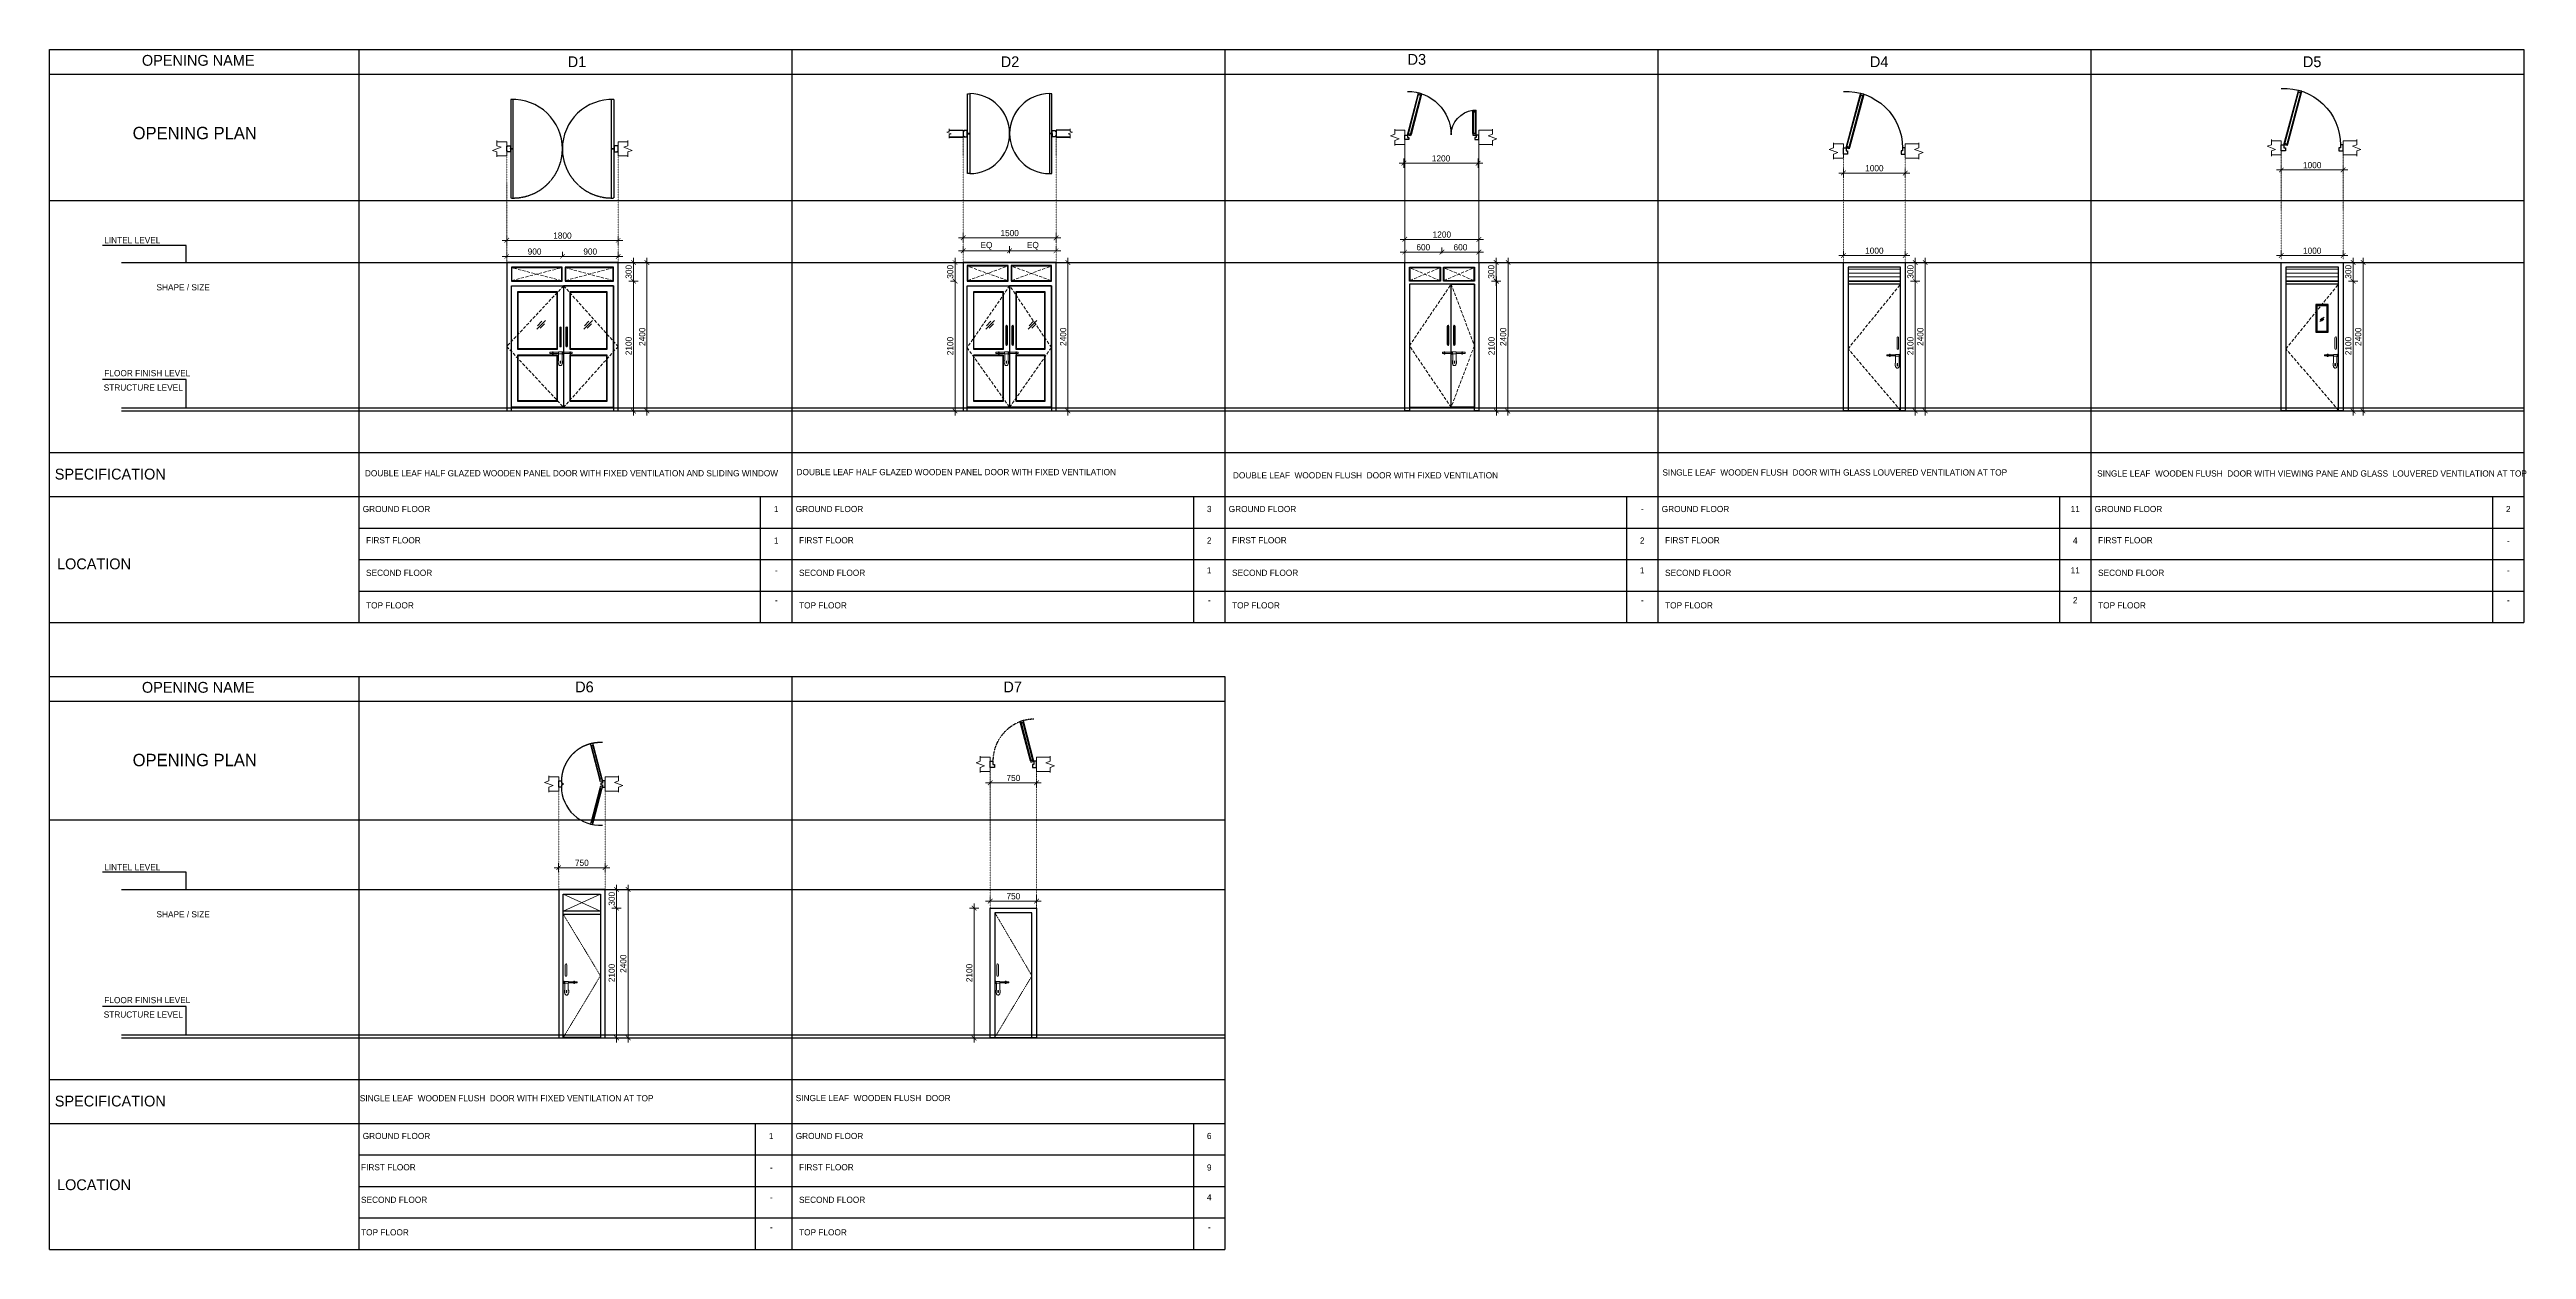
# Model space of a CAD drawing. Header units: inches. Extents: x -3071 to 2014935, y -37057 to 549694.
# Drawn here: x 1445748 to 1485790, y 530292 to 549694 of the extents above; entities that cross this region are included whole.
import ezdxf

# ---------------------------------------------------------------- set-up
doc = ezdxf.new("R2010")
doc.units = ezdxf.units.IN
doc.header["$MEASUREMENT"] = 0
for name, pattern in [('Dash Space', [15, 6, -9]), ('DOT', [0.25, 0, -0.25]), ('Hidden', [15, 12, -3]), ('TRAZOS1', [0.15, 0.1, -0.05])]:
    doc.linetypes.add(name, pattern=pattern)
for name, color, linetype, lineweight in [('001-Archi- Break Line', 25, 'Continuous', 13), ('001-Archi- door window elevation', 92, 'Continuous', 25), ('001-Archi- Loose Furniture', 13, 'Continuous', 0), ('001-Archi- Opening', 90, 'Continuous', 25), ('001-Archi-Dimension', 200, 'Continuous', 18), ('001-Archi-Elev 3', 212, 'Continuous', 30), ('001-Archi-Elev 4', 246, 'Continuous', 25), ('001-Archi-hatch', 9, 'Continuous', 0), ('001-Archi-Text', 180, 'Continuous', 18), ('002-Archi- Opening', 90, 'Continuous', 25), ('002-Archi-Dry wall', 230, 'Continuous', 35)]:
    doc.layers.add(name, color=color, linetype=linetype, lineweight=lineweight)
doc.styles.add('Archi 100', font='GOTHIC.TTF', dxfattribs={"height": 200})
doc.styles.add('Archi 50', font='GOTHIC.TTF', dxfattribs={"height": 100})
doc.styles.get("Standard").update_dxf_attribs({"font": 'GOTHIC.TTF'})
doc.dimstyles.new('Archi 100', dxfattribs={"dimtxt": 200, "dimasz": 150, "dimexe": 150, "dimexo": 300, "dimgap": 50, "dimtad": 1, "dimdec": 0, "dimrnd": 5, "dimzin": 0, "dimdsep": 46, "dimtxsty": 'Archi 100', "dimblk": 'ARCHTICK', "dimcen": 0.09, "dimdle": 150, "dimclrd": 256, "dimclre": 256, "dimclrt": 256, "dimadec": 0, "dimazin": 0, "dimtfac": 1, "dimtdec": 0, "dimtix": 1, "dimtofl": 0, "dimtmove": 0, "dimatfit": 3, "dimfxl": 150, "dimfxlon": 1, "dimtolj": 1, "dimtzin": 0, "dimlwd": -1, "dimlwe": -1, "dimarcsym": 0})
doc.dimstyles.new('Archi 50', dxfattribs={"dimscale": 0.5, "dimtxt": 100, "dimasz": 150, "dimexe": 150, "dimexo": 300, "dimgap": 50, "dimtad": 1, "dimdec": 0, "dimzin": 0, "dimdsep": 46, "dimtxsty": 'Archi 50', "dimblk": 'ARCHTICK', "dimcen": 0.09, "dimdle": 150, "dimclrd": 256, "dimclre": 256, "dimclrt": 256, "dimadec": 0, "dimazin": 0, "dimtfac": 1, "dimtdec": 0, "dimtix": 1, "dimtofl": 0, "dimtmove": 0, "dimatfit": 0, "dimfxl": 150, "dimfxlon": 1, "dimtolj": 1, "dimtzin": 0, "dimlwd": -1, "dimlwe": -1, "dimarcsym": 0})

msp = doc.modelspace()

# ---------------------------------------------------------------- texts
at = {"layer": '001-Archi-Text', "attachment_point": 1}
for s, width, heights, insert, char_height, style in [('\\pxqc;OPENING NAME', 2228.7844, [0], (1447036.73, 549606.48), 175, 'Archi 100'), ('\\pxqc;D1', 795.4141, [0], (1453876.58, 549584.06), 175, 'Archi 100'), ('\\pxqc;D2', 795.4141, [0], (1460876.58, 549584.06), 175, 'Archi 100'), ('\\pxqc;D3', 795.4141, [0], (1467454.08, 549622.44), 175, 'Archi 100'), ('\\pxqc;D4', 795.4141, [0], (1474927.37, 549584.06), 175, 'Archi 100'), ('\\pxqc;D5', 795.4141, [0], (1481927.37, 549584.06), 175, 'Archi 100'), ('OPENING PLAN', 4127.1334, [0], (1447091.51, 548444.04), 200, 'Archi 100'), ('LINTEL LEVEL', 3098.08, [0], (1446631.95, 546660.75), 100, 'Archi 50'), ('\\pxqc;SHAPE / SIZE', 1657.1414, [0], (1447079.04, 545899.41), 100, 'Archi 100'), ('STRUCTURE LEVEL', 2326.8031, [0], (1446623.91, 544278.78), 100, 'Archi 50'), ('FLOOR FINISH LEVEL', 3098.08, [0], (1446633.18, 544512.26), 100, 'Archi 50'), ('SPECIFICATION', 2040.8582, [0], (1445832.25, 542916.66), 175, 'Archi 100'), ('DOUBLE LEAF HALF GLAZED WOODEN PANEL DOOR WITH FIXED VENTILATION AND SLIDING WINDOW', 6910.6977, [0], (1450845.46, 542893.13), 100, 'Archi 100'), ('\\pxql,t12;DOUBLE LEAF HALF GLAZED WOODEN PANEL DOOR WITH FIXED VENTILATION', 6910.6977, [0], (1457823.72, 542911.6), 100, 'Archi 100'), ('\\pxql,t12;DOUBLE LEAF  WOODEN FLUSH  DOOR WITH FIXED VENTILATION', 6910.6977, [0], (1464878.49, 542859.36), 100, 'Archi 100'), ('\\pxql,t12;SINGLE LEAF  WOODEN FLUSH  DOOR WITH GLASS LOUVERED VENTILATION AT TOP', 6910.6977, [1535.25], (1471821.8, 542905.97), 100, 'Archi 100'), ('\\pxql,t12;SINGLE LEAF  WOODEN FLUSH  DOOR WITH VIEWING PANE AND GLASS  LOUVERED VENTILATION AT TOP', 6910.6977, [1535.25], (1478849.61, 542889.12), 100, 'Archi 100'), ('GROUND FLOOR', 2902.3558, [0], (1450810.36, 542314.63), 100, 'Archi 100'), ('\\pxqc;1', 388.6958, [0], (1457301.16, 542314.63), 100, 'Archi 100'), ('GROUND FLOOR', 2902.3558, [0], (1457810.36, 542314.63), 100, 'Archi 100'), ('\\pxqc;3', 388.6958, [0], (1464301.16, 542314.63), 100, 'Archi 100'), ('GROUND FLOOR', 2902.3558, [0], (1464810.36, 542314.63), 100, 'Archi 100'), ('\\pxqc;-', 388.6958, [0], (1471301.16, 542314.63), 100, 'Archi 100'), ('GROUND FLOOR', 2902.3558, [0], (1471810.36, 542314.63), 100, 'Archi 100'), ('\\pxqc;11', 388.6958, [0], (1478301.16, 542314.63), 100, 'Archi 100'), ('GROUND FLOOR', 2902.3558, [0], (1478810.36, 542314.63), 100, 'Archi 100'), ('\\pxqc;2', 388.6958, [0], (1485301.16, 542314.63), 100, 'Archi 100'), ('FIRST FLOOR', 1652.6819, [0], (1450864.33, 541809.54), 100, 'Archi 100'), ('\\pxqc;1', 388.6958, [0], (1457301.16, 541805.43), 100, 'Archi 100'), ('FIRST FLOOR', 1652.6819, [0], (1457864.33, 541809.54), 100, 'Archi 100'), ('\\pxqc;2', 388.6958, [0], (1464301.16, 541805.43), 100, 'Archi 100'), ('FIRST FLOOR', 1652.6819, [0], (1464864.33, 541809.54), 100, 'Archi 100'), ('\\pxqc;2', 388.6958, [0], (1471301.16, 541805.43), 100, 'Archi 100'), ('FIRST FLOOR', 1652.6819, [0], (1471864.33, 541809.54), 100, 'Archi 100'), ('\\pxqc;4', 388.6958, [0], (1478301.16, 541805.43), 100, 'Archi 100'), ('FIRST FLOOR', 1652.6819, [0], (1478864.33, 541809.54), 100, 'Archi 100'), ('LOCATION', 2040.8582, [0], (1445868.51, 541464.85), 175, 'Archi 100'), ('\\pxqc;-', 388.6958, [0], (1485301.16, 541805.43), 100, 'Archi 100'), ('SECOND FLOOR', 1652.6819, [0], (1450864.33, 541283.22), 100, 'Archi 100'), ('\\pxqc;-', 388.6958, [0], (1457301.16, 541323.25), 100, 'Archi 100'), ('SECOND FLOOR', 1652.6819, [0], (1457864.33, 541283.22), 100, 'Archi 100'), ('\\pxqc;1', 388.6958, [0], (1464301.16, 541323.25), 100, 'Archi 100'), ('SECOND FLOOR', 1652.6819, [0], (1464864.33, 541283.22), 100, 'Archi 100'), ('\\pxqc;1', 388.6958, [0], (1471301.16, 541323.25), 100, 'Archi 100'), ('SECOND FLOOR', 1652.6819, [0], (1471864.33, 541283.22), 100, 'Archi 100'), ('\\pxqc;11', 388.6958, [0], (1478301.16, 541323.25), 100, 'Archi 100'), ('SECOND FLOOR', 1652.6819, [0], (1478864.33, 541283.22), 100, 'Archi 100'), ('\\pxqc;-', 388.6958, [0], (1485301.16, 541323.25), 100, 'Archi 100'), ('TOP FLOOR', 1652.6819, [0], (1450864.33, 540756.91), 100, 'Archi 100'), ('\\pxqc;-', 388.6958, [0], (1457301.16, 540841.07), 100, 'Archi 100'), ('TOP FLOOR', 1652.6819, [0], (1457864.33, 540756.91), 100, 'Archi 100'), ('\\pxqc;-', 388.6958, [0], (1464301.16, 540841.07), 100, 'Archi 100'), ('TOP FLOOR', 1652.6819, [0], (1464864.33, 540756.91), 100, 'Archi 100'), ('\\pxqc;-', 388.6958, [0], (1471301.16, 540841.07), 100, 'Archi 100'), ('TOP FLOOR', 1652.6819, [0], (1471864.33, 540756.91), 100, 'Archi 100'), ('\\pxqc;2', 388.6958, [0], (1478301.16, 540841.07), 100, 'Archi 100'), ('TOP FLOOR', 1652.6819, [0], (1478864.33, 540756.91), 100, 'Archi 100'), ('\\pxqc;-', 388.6958, [0], (1485301.16, 540841.07), 100, 'Archi 100'), ('\\pxqc;OPENING NAME', 2228.7844, [0], (1447036.73, 539468.47), 175, 'Archi 100'), ('\\pxqc;D6', 795.4141, [0], (1453996.87, 539475.3), 175, 'Archi 100'), ('\\pxqc;D7', 795.4141, [0], (1460920.08, 539475.3), 175, 'Archi 100'), ('OPENING PLAN', 4127.1334, [0], (1447091.51, 538306.03), 200, 'Archi 100'), ('LINTEL LEVEL', 3098.08, [0], (1446631.95, 536522.74), 100, 'Archi 50'), ('\\pxqc;SHAPE / SIZE', 1657.1414, [0], (1447079.04, 535761.4), 100, 'Archi 100'), ('FLOOR FINISH LEVEL', 3098.08, [0], (1446633.18, 534374.25), 100, 'Archi 50'), ('STRUCTURE LEVEL', 2326.8031, [0], (1446623.91, 534140.77), 100, 'Archi 50'), ('SPECIFICATION', 2040.8582, [0], (1445832.25, 532778.65), 175, 'Archi 100'), ('\\pxql,t12;SINGLE LEAF  WOODEN FLUSH  DOOR WITH FIXED VENTILATION AT TOP', 6910.6977, [1535.25], (1450763.2, 532787.27), 100, 'Archi 100'), ('\\pxql,t12;SINGLE LEAF  WOODEN FLUSH  DOOR ', 6910.6977, [1535.25], (1457810.42, 532790.24), 100, 'Archi 100'), ('GROUND FLOOR', 2902.3558, [0], (1450810.36, 532176.63), 100, 'Archi 100'), ('\\pxqc;1', 388.6958, [0], (1457220.26, 532176.63), 100, 'Archi 100'), ('GROUND FLOOR', 2902.3558, [0], (1457810.36, 532176.63), 100, 'Archi 100'), ('\\pxqc;6', 388.6958, [0], (1464301.16, 532176.63), 100, 'Archi 100'), ('LOCATION', 2040.8582, [0], (1445868.51, 531425.79), 175, 'Archi 100'), ('FIRST FLOOR', 1652.6819, [0], (1450783.43, 531671.53), 100, 'Archi 100'), ('\\pxqc;-', 388.6958, [0], (1457220.26, 531667.42), 100, 'Archi 100'), ('FIRST FLOOR', 1652.6819, [0], (1457864.33, 531671.53), 100, 'Archi 100'), ('\\pxqc;9', 388.6958, [0], (1464301.16, 531667.42), 100, 'Archi 100'), ('SECOND FLOOR', 1652.6819, [0], (1450783.43, 531145.21), 100, 'Archi 100'), ('\\pxqc;-', 388.6958, [0], (1457220.26, 531185.24), 100, 'Archi 100'), ('SECOND FLOOR', 1652.6819, [0], (1457864.33, 531145.21), 100, 'Archi 100'), ('\\pxqc;4', 388.6958, [0], (1464301.16, 531185.24), 100, 'Archi 100'), ('TOP FLOOR', 1652.6819, [0], (1450783.43, 530618.9), 100, 'Archi 100'), ('\\pxqc;-', 388.6958, [0], (1457220.26, 530703.06), 100, 'Archi 100'), ('TOP FLOOR', 1652.6819, [0], (1457864.33, 530618.9), 100, 'Archi 100'), ('\\pxqc;-', 388.6958, [0], (1464301.16, 530703.06), 100, 'Archi 100')]:
    msp.add_mtext_dynamic_manual_height_columns(s, width=width, gutter_width=12.5, heights=heights, dxfattribs=dict(at, insert=insert, char_height=char_height, style=style))

# ---------------------------------------------------------------- blocks, each defined once
blk = doc.blocks.new('_ArchTick')
at = {"color": 0, "linetype": 'ByBlock', "const_width": 0.15}
blk.add_lwpolyline([(-0.5, -0.5), (0.5, 0.5)], dxfattribs=at)
blk = doc.blocks.new('A$C41BE75F4')
for p, q in [((-112, 98), (-144, 98)), ((-144, 98), (-144, 81)), ((-112, 81), (-144, 81)), ((-101, 98), (-112, 98)), ((-101, 81), (-112, 81)), ((-90, 107), (-101, 107)), ((-101, 98), (-101, 107)), ((-101, 98), (-101, 81)), ((-101, 81), (-101, 73)), ((-101, 71), (-101, 73)), ((-90, 73), (-101, 73)), ((-90, 71), (-101, 71)), ((-90, 98), (-90, 107)), ((-78, 98), (-90, 98)), ((-90, 98), (-90, 81)), ((-78, 81), (-90, 81)), ((-90, 81), (-90, 73)), ((-90, 71), (-90, 73)), ((-3, 98), (-78, 98)), ((-3, 81), (-78, 81)), ((57, 104), (-3, 104)), ((-3, 98), (-3, 104)), ((-3, 81), (-3, 98)), ((-3, 75), (-3, 81)), ((0, 75), (-3, 75)), ((-3, 75), (-3, 75)), ((0, 75), (-3, 75)), ((0, -32), (0, 75)), ((0, 75), (0, 75)), ((54, 75), (0, 75)), ((54, -32), (54, 75)), ((57, 75), (54, 75)), ((54, 75), (54, 75)), ((57, 75), (54, 75)), ((57, 98), (57, 104)), ((64, 98), (57, 98)), ((57, 98), (57, 98)), ((57, 98), (57, 81)), ((64, 81), (57, 81)), ((57, 81), (57, 81)), ((57, 75), (57, 81)), ((57, 75), (57, 75)), ((75, 107), (64, 107)), ((64, 98), (64, 107)), ((64, 98), (64, 81)), ((64, 81), (64, 73)), ((64, 71), (64, 73)), ((75, 73), (64, 73)), ((75, 71), (64, 71)), ((75, 98), (75, 107)), ((87, 98), (75, 98)), ((75, 98), (75, 81)), ((87, 81), (75, 81)), ((75, 81), (75, 73)), ((75, 71), (75, 73)), ((169, 98), (87, 98)), ((169, 81), (87, 81)), ((181, 98), (169, 98)), ((181, 81), (169, 81)), ((192, 107), (181, 107)), ((181, 98), (181, 107)), ((181, 98), (181, 81)), ((181, 81), (181, 73)), ((181, 71), (181, 73)), ((192, 73), (181, 73)), ((192, 71), (181, 71)), ((192, 98), (192, 107)), ((203, 98), (192, 98)), ((192, 98), (192, 81)), ((203, 81), (192, 81)), ((192, 81), (192, 73)), ((192, 71), (192, 73)), ((219, 98), (203, 98)), ((219, 81), (203, 81)), ((219, 98), (219, 81)), ((-7, -39), (-5, -39)), ((-7, -39), (-7, -82)), ((-7, -82), (-5, -83)), ((-7, -82), (-5, -83)), ((-7, -82), (-7, -82)), ((-5, -39), (-3, -38)), ((-5, -83), (-3, -83)), ((-5, -83), (-3, -83)), ((-3, -38), (-2, -37)), ((-3, -83), (-2, -84)), ((-3, -83), (-2, -84)), ((-2, -37), (-1, -36)), ((-2, -84), (-1, -86)), ((-2, -84), (-1, -86)), ((-1, -36), (0, -34)), ((-1, -86), (0, -87)), ((-1, -86), (0, -88)), ((0, -34), (0, -32)), ((0, -87), (0, -89)), ((0, -87), (0, -88)), ((0, -88), (0, -89)), ((0, -89), (0, -89)), ((0, -89), (0, -89)), ((1, -96), (0, -89)), ((1, -96), (0, -89)), ((0, -89), (0, -89)), ((4, -103), (1, -96)), ((4, -103), (1, -96)), ((1, -96), (1, -96)), ((8, -109), (4, -103)), ((8, -109), (4, -103)), ((14, -113), (8, -109)), ((14, -113), (8, -109)), ((20, -116), (14, -113)), ((20, -116), (14, -113)), ((27, -117), (20, -116)), ((27, -116), (20, -116)), ((33, -44), (22, -44)), ((22, -63), (22, -44)), ((22, -77), (22, -63)), ((33, -77), (22, -77)), ((34, -116), (27, -117)), ((34, -116), (27, -116)), ((33, -44), (33, -63)), ((33, -63), (33, -77)), ((41, -113), (34, -116)), ((41, -113), (34, -116)), ((47, -109), (41, -113)), ((47, -109), (41, -113)), ((51, -103), (47, -109)), ((51, -103), (47, -109)), ((54, -96), (51, -103)), ((54, -96), (51, -103)), ((55, -34), (54, -32)), ((54, -89), (55, -87)), ((54, -89), (55, -88)), ((54, -89), (54, -89)), ((54, -89), (54, -89)), ((54, -89), (54, -96)), ((54, -89), (54, -89)), ((54, -89), (54, -96)), ((54, -96), (54, -96)), ((55, -36), (55, -34)), ((56, -37), (55, -36)), ((55, -86), (56, -84)), ((55, -86), (56, -84)), ((55, -87), (55, -86)), ((55, -88), (55, -86)), ((55, -87), (55, -88)), ((58, -38), (56, -37)), ((56, -84), (58, -83)), ((56, -84), (58, -83)), ((60, -39), (58, -38)), ((58, -83), (60, -83)), ((58, -83), (60, -83)), ((61, -39), (60, -39)), ((60, -83), (61, -82)), ((60, -83), (61, -82)), ((61, -39), (61, -82)), ((61, -82), (61, -82))]:
    blk.add_line(p, q)
blk = doc.blocks.new('1800door')
for points in [[(-795, 1733), (-2, 1733), (-2, 1696), (-796, 1696)], [(-40, 1800), (-40, 1788), (-50, 1788), (-50, 1737), (50, 1737), (50, 1737), (50, 1737), (50, 1788), (40, 1788), (40, 1800), (-40, 1800)], [(-795, 67), (-2, 67), (-2, 104), (-796, 104)], [(-40, 0), (-40, 12), (-50, 12), (-50, 63), (10, 63), (10, 63), (50, 63), (50, 12), (40, 12), (40, 0), (-40, 0)]]:
    blk.add_lwpolyline(points)
for points in [[(-3, 1735, -0.146678), (-2, 1736), (-40, 1736), (-40, 1735)], [(1, 1733, -0.146678), (-1, 1733), (-1, 1696), (1, 1696)], [(-3, 65, 0.146678), (-2, 64), (-40, 64), (-40, 65)], [(1, 67, 0.146678), (-1, 67), (-1, 104), (1, 104)]]:
    blk.add_lwpolyline(points, format="xyb", close=True)
at = {"linetype": 'Hidden'}
for points in [[(796, 1696), (2, 1696), (2, 1733), (795, 1733)], [(796, 104), (2, 104), (2, 67), (795, 67)]]:
    blk.add_lwpolyline(points, dxfattribs=at)
for centre, radius in [((-1, 1735), 2.22), ((-1, 1735), 0.933), ((-1, 65), 2.22), ((-1, 65), 0.933)]:
    blk.add_circle(centre, radius)
for centre, start, end in [((0, 1696), 177.3343, 270), ((0, 104), 90, 182.6657)]:
    blk.add_arc(centre, 796, start, end)
for centre, start, end in [((0, 1696), 270, 2.6657), ((0, 104), 357.3343, 90)]:
    blk.add_arc(centre, 796, start, end, dxfattribs=at)
blk = doc.blocks.new('*D1622')
at = {"layer": '001-Archi-Dimension', "transparency": 16777216}
for p, q in [((1453064, 546349), (1454114, 546349)), ((1453139, 546349), (1453139, 546424)), ((1454039, 546349), (1454039, 546424))]:
    blk.add_line(p, q, dxfattribs=at)
at = {"layer": 'Defpoints', "color": 0, "transparency": 16777216}
for p in [(1453139, 546250), (1454039, 546349), (1454039, 546250)]:
    blk.add_point(p, dxfattribs=at)
at = {"layer": '001-Archi-Dimension', "transparency": 16777216, "xscale": 75, "yscale": 75, "zscale": 75, "rotation": 180}
blk.add_blockref('_ArchTick', (1453139, 546349), dxfattribs=at)
at = {"layer": '001-Archi-Dimension', "transparency": 16777216, "xscale": 75, "yscale": 75, "zscale": 75}
blk.add_blockref('_ArchTick', (1454039, 546349), dxfattribs=at)
at = {"layer": '001-Archi-Dimension', "transparency": 16777216, "insert": (1453589, 546427), "char_height": 100, "attachment_point": 5, "style": 'Archi 50'}
blk.add_mtext('\\A1;900', dxfattribs=at)
blk = doc.blocks.new('*D1623')
at = {"layer": '001-Archi-Dimension', "transparency": 16777216}
for p, q in [((1453964, 546349), (1455014, 546349)), ((1454039, 546349), (1454039, 546424)), ((1454939, 546349), (1454939, 546424))]:
    blk.add_line(p, q, dxfattribs=at)
at = {"layer": 'Defpoints', "color": 0, "transparency": 16777216}
for p in [(1454039, 546250), (1454939, 546349), (1454939, 546250)]:
    blk.add_point(p, dxfattribs=at)
at = {"layer": '001-Archi-Dimension', "transparency": 16777216, "xscale": 75, "yscale": 75, "zscale": 75, "rotation": 180}
blk.add_blockref('_ArchTick', (1454039, 546349), dxfattribs=at)
at = {"layer": '001-Archi-Dimension', "transparency": 16777216, "xscale": 75, "yscale": 75, "zscale": 75}
blk.add_blockref('_ArchTick', (1454939, 546349), dxfattribs=at)
at = {"layer": '001-Archi-Dimension', "transparency": 16777216, "insert": (1454489, 546427), "char_height": 100, "attachment_point": 5, "style": 'Archi 50'}
blk.add_mtext('\\A1;900', dxfattribs=at)
blk = doc.blocks.new('*D1573')
at = {"layer": '001-Archi-Dimension', "transparency": 16777216}
for p, q in [((1453064, 546608), (1455014, 546608)), ((1453139, 546533), (1453139, 546683)), ((1454939, 546533), (1454939, 546683))]:
    blk.add_line(p, q, dxfattribs=at)
at = {"layer": 'Defpoints', "color": 0, "transparency": 16777216}
for p in [(1454939, 546608), (1453139, 546250), (1454939, 546250)]:
    blk.add_point(p, dxfattribs=at)
at = {"layer": '001-Archi-Dimension', "transparency": 16777216, "xscale": 75, "yscale": 75, "zscale": 75, "rotation": 180}
blk.add_blockref('_ArchTick', (1453139, 546608), dxfattribs=at)
at = {"layer": '001-Archi-Dimension', "transparency": 16777216, "xscale": 75, "yscale": 75, "zscale": 75}
blk.add_blockref('_ArchTick', (1454939, 546608), dxfattribs=at)
at = {"layer": '001-Archi-Dimension', "transparency": 16777216, "insert": (1454039, 546685), "char_height": 100, "attachment_point": 5, "style": 'Archi 50'}
blk.add_mtext('\\A1;1800', dxfattribs=at)
blk = doc.blocks.new('*D1624')
at = {"layer": '001-Archi-Dimension', "transparency": 16777216}
for p, q in [((1455112, 545950), (1455262, 545950)), ((1455187, 543775), (1455187, 546025)), ((1455112, 543850), (1455262, 543850))]:
    blk.add_line(p, q, dxfattribs=at)
at = {"layer": 'Defpoints', "color": 0, "transparency": 16777216}
for p in [(1454939, 545950), (1455187, 545950), (1454939, 543850)]:
    blk.add_point(p, dxfattribs=at)
at = {"layer": '001-Archi-Dimension', "transparency": 16777216, "xscale": 75, "yscale": 75, "zscale": 75}
for p, rotation in [((1455187, 545950), 90), ((1455187, 543850), 270)]:
    blk.add_blockref('_ArchTick', p, dxfattribs=dict(at, rotation=rotation))
at = {"layer": '001-Archi-Dimension', "transparency": 16777216, "insert": (1455110, 544900), "char_height": 100, "attachment_point": 5, "rotation": 90, "style": 'Archi 50'}
blk.add_mtext('\\A1;2100', dxfattribs=at)
blk = doc.blocks.new('*D1625')
at = {"layer": '001-Archi-Dimension', "transparency": 16777216}
for p, q in [((1455112, 546250), (1455262, 546250)), ((1455187, 545875), (1455187, 546325)), ((1455112, 545950), (1455262, 545950))]:
    blk.add_line(p, q, dxfattribs=at)
at = {"layer": 'Defpoints', "color": 0, "transparency": 16777216}
for p in [(1454939, 546250), (1455187, 546250), (1454939, 545950)]:
    blk.add_point(p, dxfattribs=at)
at = {"layer": '001-Archi-Dimension', "transparency": 16777216, "xscale": 75, "yscale": 75, "zscale": 75}
for p, rotation in [((1455187, 546250), 90), ((1455187, 545950), 270)]:
    blk.add_blockref('_ArchTick', p, dxfattribs=dict(at, rotation=rotation))
at = {"layer": '001-Archi-Dimension', "transparency": 16777216, "insert": (1455110, 546100), "char_height": 100, "attachment_point": 5, "rotation": 90, "style": 'Archi 50'}
blk.add_mtext('\\A1;300', dxfattribs=at)
blk = doc.blocks.new('*D1574')
at = {"layer": '001-Archi-Dimension', "transparency": 16777216}
for p, q in [((1455331, 546250), (1455481, 546250)), ((1455406, 546325), (1455406, 543775)), ((1455331, 543850), (1455481, 543850))]:
    blk.add_line(p, q, dxfattribs=at)
at = {"layer": 'Defpoints', "color": 0, "transparency": 16777216}
for p in [(1454939, 546250), (1454939, 543850), (1455406, 543850)]:
    blk.add_point(p, dxfattribs=at)
at = {"layer": '001-Archi-Dimension', "transparency": 16777216, "xscale": 75, "yscale": 75, "zscale": 75}
for p, rotation in [((1455406, 546250), 90), ((1455406, 543850), 270)]:
    blk.add_blockref('_ArchTick', p, dxfattribs=dict(at, rotation=rotation))
at = {"layer": '001-Archi-Dimension', "transparency": 16777216, "insert": (1455329, 545050), "char_height": 100, "attachment_point": 5, "rotation": 90, "style": 'Archi 50'}
blk.add_mtext('\\A1;2400', dxfattribs=at)
blk = doc.blocks.new('OT DOOR')
for points in [[(-2, 1433), (-644, 1433, 0.014338), (-646, 1396), (-2, 1396)], [(-1, 1433, 0.146678), (1, 1433), (1, 1396), (-1, 1396)], [(3, 1435, 0.146678), (2, 1436), (40, 1436), (40, 1435)], [(644, 1433), (2, 1433), (2, 1396), (646, 1396, 0.014338)], [(-2, 67), (-644, 67, -0.014338), (-646, 104), (-2, 104)], [(-1, 67, -0.146678), (1, 67), (1, 104), (-1, 104)], [(644, 67), (2, 67), (2, 104), (646, 104, -0.014338)], [(3, 65, -0.146678), (2, 64), (40, 64), (40, 65)]]:
    blk.add_lwpolyline(points, format="xyb", close=True)
for points in [[(40, 1500), (40, 1488), (50, 1488), (50, 1437), (-10, 1437), (-10, 1437), (-50, 1437), (-50, 1488), (-40, 1488), (-40, 1500), (40, 1500)], [(40, 0), (40, 12), (50, 12), (50, 63), (-50, 63), (-50, 63), (-50, 63), (-50, 12), (-40, 12), (-40, 0), (40, 0)]]:
    blk.add_lwpolyline(points)
for centre, radius in [((1, 1435), 2.22), ((1, 1435), 0.933), ((1, 65), 2.22), ((1, 65), 0.933)]:
    blk.add_circle(centre, radius)
for centre, start, end in [((0, 1396), 180, 0), ((0, 104), 0, 180)]:
    blk.add_arc(centre, 646, start, end)
blk = doc.blocks.new('*D1575')
at = {"layer": '001-Archi-Dimension', "transparency": 16777216}
for p, q in [((1460444, 546649), (1462094, 546649)), ((1460519, 546574), (1460519, 546724)), ((1462019, 546574), (1462019, 546724))]:
    blk.add_line(p, q, dxfattribs=at)
at = {"layer": 'Defpoints', "color": 0, "transparency": 16777216}
for p in [(1462019, 546649), (1460519, 546250), (1462019, 546250)]:
    blk.add_point(p, dxfattribs=at)
at = {"layer": '001-Archi-Dimension', "transparency": 16777216, "xscale": 75, "yscale": 75, "zscale": 75, "rotation": 180}
blk.add_blockref('_ArchTick', (1460519, 546649), dxfattribs=at)
at = {"layer": '001-Archi-Dimension', "transparency": 16777216, "xscale": 75, "yscale": 75, "zscale": 75}
blk.add_blockref('_ArchTick', (1462019, 546649), dxfattribs=at)
at = {"layer": '001-Archi-Dimension', "transparency": 16777216, "insert": (1461269, 546726), "char_height": 100, "attachment_point": 5, "style": 'Archi 50'}
blk.add_mtext('\\A1;1500', dxfattribs=at)
blk = doc.blocks.new('*D1576')
at = {"layer": '001-Archi-Dimension', "transparency": 16777216}
for p, q in [((1460444, 546440), (1461344, 546440)), ((1460519, 546400), (1460519, 546515)), ((1461269, 546400), (1461269, 546515))]:
    blk.add_line(p, q, dxfattribs=at)
at = {"layer": 'Defpoints', "color": 0, "transparency": 16777216}
for p in [(1460519, 546250), (1461269, 546440), (1461269, 546250)]:
    blk.add_point(p, dxfattribs=at)
at = {"layer": '001-Archi-Dimension', "transparency": 16777216, "xscale": 75, "yscale": 75, "zscale": 75, "rotation": 180}
blk.add_blockref('_ArchTick', (1460519, 546440), dxfattribs=at)
at = {"layer": '001-Archi-Dimension', "transparency": 16777216, "xscale": 75, "yscale": 75, "zscale": 75}
blk.add_blockref('_ArchTick', (1461269, 546440), dxfattribs=at)
at = {"layer": '001-Archi-Dimension', "transparency": 16777216, "insert": (1460894, 546520), "char_height": 100, "attachment_point": 5, "style": 'Archi 50'}
blk.add_mtext('\\A1;EQ', dxfattribs=at)
blk = doc.blocks.new('*D1577')
at = {"layer": '001-Archi-Dimension', "transparency": 16777216}
for p, q in [((1461194, 546440), (1462094, 546440)), ((1461269, 546400), (1461269, 546515)), ((1462019, 546440), (1462019, 546515))]:
    blk.add_line(p, q, dxfattribs=at)
at = {"layer": 'Defpoints', "color": 0, "transparency": 16777216}
for p in [(1461269, 546250), (1462019, 546440), (1462019, 546440)]:
    blk.add_point(p, dxfattribs=at)
at = {"layer": '001-Archi-Dimension', "transparency": 16777216, "xscale": 75, "yscale": 75, "zscale": 75, "rotation": 180}
blk.add_blockref('_ArchTick', (1461269, 546440), dxfattribs=at)
at = {"layer": '001-Archi-Dimension', "transparency": 16777216, "xscale": 75, "yscale": 75, "zscale": 75}
blk.add_blockref('_ArchTick', (1462019, 546440), dxfattribs=at)
at = {"layer": '001-Archi-Dimension', "transparency": 16777216, "insert": (1461644, 546520), "char_height": 100, "attachment_point": 5, "style": 'Archi 50'}
blk.add_mtext('\\A1;EQ', dxfattribs=at)
blk = doc.blocks.new('*D1578')
at = {"layer": '001-Archi-Dimension', "transparency": 16777216}
for p, q in [((1460386, 545950), (1460311, 545950)), ((1460386, 543775), (1460386, 546025)), ((1460386, 543850), (1460311, 543850))]:
    blk.add_line(p, q, dxfattribs=at)
at = {"layer": 'Defpoints', "color": 0, "transparency": 16777216}
for p in [(1460386, 545950), (1460519, 545950), (1460519, 543850)]:
    blk.add_point(p, dxfattribs=at)
at = {"layer": '001-Archi-Dimension', "transparency": 16777216, "xscale": 75, "yscale": 75, "zscale": 75}
for p, rotation in [((1460386, 545950), 90), ((1460386, 543850), 270)]:
    blk.add_blockref('_ArchTick', p, dxfattribs=dict(at, rotation=rotation))
at = {"layer": '001-Archi-Dimension', "transparency": 16777216, "insert": (1460308, 544900), "char_height": 100, "attachment_point": 5, "rotation": 90, "style": 'Archi 50'}
blk.add_mtext('\\A1;2100', dxfattribs=at)
blk = doc.blocks.new('*D1579')
at = {"layer": '001-Archi-Dimension', "transparency": 16777216}
for p, q in [((1460386, 545875), (1460386, 546325)), ((1460386, 546250), (1460461, 546250)), ((1460386, 545950), (1460311, 545950))]:
    blk.add_line(p, q, dxfattribs=at)
at = {"layer": 'Defpoints', "color": 0, "transparency": 16777216}
for p in [(1460386, 546250), (1460386, 546250), (1460519, 545950)]:
    blk.add_point(p, dxfattribs=at)
at = {"layer": '001-Archi-Dimension', "transparency": 16777216, "xscale": 75, "yscale": 75, "zscale": 75}
for p, rotation in [((1460386, 546250), 90), ((1460386, 545950), 270)]:
    blk.add_blockref('_ArchTick', p, dxfattribs=dict(at, rotation=rotation))
at = {"layer": '001-Archi-Dimension', "transparency": 16777216, "insert": (1460308, 546100), "char_height": 100, "attachment_point": 5, "rotation": 90, "style": 'Archi 50'}
blk.add_mtext('\\A1;300', dxfattribs=at)
blk = doc.blocks.new('*D1580')
at = {"layer": '001-Archi-Dimension', "transparency": 16777216}
for p, q in [((1462169, 546250), (1462287, 546250)), ((1462212, 543775), (1462212, 546325)), ((1462169, 543850), (1462287, 543850))]:
    blk.add_line(p, q, dxfattribs=at)
at = {"layer": 'Defpoints', "color": 0, "transparency": 16777216}
for p in [(1462019, 546250), (1462212, 546250), (1462019, 543850)]:
    blk.add_point(p, dxfattribs=at)
at = {"layer": '001-Archi-Dimension', "transparency": 16777216, "xscale": 75, "yscale": 75, "zscale": 75}
for p, rotation in [((1462212, 546250), 90), ((1462212, 543850), 270)]:
    blk.add_blockref('_ArchTick', p, dxfattribs=dict(at, rotation=rotation))
at = {"layer": '001-Archi-Dimension', "transparency": 16777216, "insert": (1462134, 545050), "char_height": 100, "attachment_point": 5, "rotation": 90, "style": 'Archi 50'}
blk.add_mtext('\\A1;2400', dxfattribs=at)
blk = doc.blocks.new('DOOR 1200 ND3')
for p, q in [((-1103, 440), (-1156, 441)), ((-1156, 413), (-1156, 441)), ((-1148, 413), (-1156, 413)), ((-1156, 37), (-1156, 413)), ((-1111, 413), (-1148, 413)), ((-1148, 60), (-1148, 413)), ((-1111, 413), (-1103, 413)), ((-1111, 60), (-1111, 413)), ((-1103, 413), (-1103, 440)), ((-1103, 413), (-1103, 60)), ((-1103, 60), (-1103, 413)), ((-272, 706, 0), (-221, 719, 0)), ((-265, 679, 0), (-272, 706, 0)), ((-258, 681, 0), (-265, 679, 0)), ((-265, 679, 0), (-101, 46)), ((-101, 46), (-265, 679, 0)), ((-258, 681, 0), (-221, 691, 0)), ((-94, 48), (-258, 681, 0)), ((-214, 693, 0), (-221, 719, 0)), ((-221, 691, 0), (-214, 693, 0)), ((-58, 57), (-221, 691, 0)), ((-44, 37), (-214, 693, 0)), ((-1156, 60), (-1103, 60)), ((-1103, 37), (-1156, 37)), ((-1111, 60), (-1148, 60)), ((-1103, 60), (-1103, 37)), ((-50, 59), (-101, 46)), ((-101, 46), (-95, 24)), ((-95, 24), (-44, 37)), ((-94, 48), (-58, 57))]:
    blk.add_line(p, q)
for points in [[(-1148, 60), (-1148, 413), (-1111, 413), (-1111, 60)], [(-44, 0), (-67, 0), (-67, -37), (0, -37), (0, 37), (-44, 37), (-214, 693), (-221, 719), (-272, 706), (-265, 679), (-101, 46), (-101, 46), (-95, 24), (-44, 37)], [(-58, 57), (-221, 691), (-258, 681), (-94, 48)], [(-1200, -37), (-1200, 37), (-1156, 37), (-1156, 0), (-1133, 0), (-1133, -37)]]:
    blk.add_lwpolyline(points, close=True)
for centre, radius, start, end in [((-1156, 37), 406, 0.8581, 82.4466), ((-44, 37), 706, 90.0001, 179.5108)]:
    blk.add_arc(centre, radius, start, end)
blk = doc.blocks.new('*D1581')
at = {"layer": '001-Archi-Dimension', "transparency": 16777216}
for p, q in [((1467568, 547856), (1468918, 547856)), ((1467643, 547931), (1467643, 547781)), ((1468843, 547931), (1468843, 547781))]:
    blk.add_line(p, q, dxfattribs=at)
at = {"layer": 'Defpoints', "color": 0, "transparency": 16777216}
for p in [(1467643, 548159), (1468843, 548159), (1468843, 547856)]:
    blk.add_point(p, dxfattribs=at)
at = {"layer": '001-Archi-Dimension', "transparency": 16777216, "xscale": 75, "yscale": 75, "zscale": 75, "rotation": 180}
blk.add_blockref('_ArchTick', (1467643, 547856), dxfattribs=at)
at = {"layer": '001-Archi-Dimension', "transparency": 16777216, "xscale": 75, "yscale": 75, "zscale": 75}
blk.add_blockref('_ArchTick', (1468843, 547856), dxfattribs=at)
at = {"layer": '001-Archi-Dimension', "transparency": 16777216, "insert": (1468243, 547933), "char_height": 100, "attachment_point": 5, "style": 'Archi 50'}
blk.add_mtext('\\A1;1200', dxfattribs=at)
blk = doc.blocks.new('*D1626')
at = {"layer": '001-Archi-Dimension', "transparency": 16777216}
for p, q in [((1467581, 546419), (1468331, 546419)), ((1467656, 546400), (1467656, 546494)), ((1468256, 546400), (1468256, 546494))]:
    blk.add_line(p, q, dxfattribs=at)
at = {"layer": 'Defpoints', "color": 0, "transparency": 16777216}
for p in [(1467656, 546250), (1468256, 546419), (1468256, 546250)]:
    blk.add_point(p, dxfattribs=at)
at = {"layer": '001-Archi-Dimension', "transparency": 16777216, "xscale": 75, "yscale": 75, "zscale": 75, "rotation": 180}
blk.add_blockref('_ArchTick', (1467656, 546419), dxfattribs=at)
at = {"layer": '001-Archi-Dimension', "transparency": 16777216, "xscale": 75, "yscale": 75, "zscale": 75}
blk.add_blockref('_ArchTick', (1468256, 546419), dxfattribs=at)
at = {"layer": '001-Archi-Dimension', "transparency": 16777216, "insert": (1467956, 546497), "char_height": 100, "attachment_point": 5, "style": 'Archi 50'}
blk.add_mtext('\\A1;600', dxfattribs=at)
blk = doc.blocks.new('*D1627')
at = {"layer": '001-Archi-Dimension', "transparency": 16777216}
for p, q in [((1468181, 546419), (1468931, 546419)), ((1468256, 546400), (1468256, 546494)), ((1468856, 546400), (1468856, 546494))]:
    blk.add_line(p, q, dxfattribs=at)
at = {"layer": 'Defpoints', "color": 0, "transparency": 16777216}
for p in [(1468256, 546250), (1468856, 546419), (1468856, 546250)]:
    blk.add_point(p, dxfattribs=at)
at = {"layer": '001-Archi-Dimension', "transparency": 16777216, "xscale": 75, "yscale": 75, "zscale": 75, "rotation": 180}
blk.add_blockref('_ArchTick', (1468256, 546419), dxfattribs=at)
at = {"layer": '001-Archi-Dimension', "transparency": 16777216, "xscale": 75, "yscale": 75, "zscale": 75}
blk.add_blockref('_ArchTick', (1468856, 546419), dxfattribs=at)
at = {"layer": '001-Archi-Dimension', "transparency": 16777216, "insert": (1468556, 546497), "char_height": 100, "attachment_point": 5, "style": 'Archi 50'}
blk.add_mtext('\\A1;600', dxfattribs=at)
blk = doc.blocks.new('*D1628')
at = {"layer": '001-Archi-Dimension', "transparency": 16777216}
for p, q in [((1467581, 546625), (1468931, 546625)), ((1467656, 546550), (1467656, 546700)), ((1468856, 546550), (1468856, 546700))]:
    blk.add_line(p, q, dxfattribs=at)
at = {"layer": 'Defpoints', "color": 0, "transparency": 16777216}
for p in [(1468856, 546625), (1467656, 546250), (1468856, 546250)]:
    blk.add_point(p, dxfattribs=at)
at = {"layer": '001-Archi-Dimension', "transparency": 16777216, "xscale": 75, "yscale": 75, "zscale": 75, "rotation": 180}
blk.add_blockref('_ArchTick', (1467656, 546625), dxfattribs=at)
at = {"layer": '001-Archi-Dimension', "transparency": 16777216, "xscale": 75, "yscale": 75, "zscale": 75}
blk.add_blockref('_ArchTick', (1468856, 546625), dxfattribs=at)
at = {"layer": '001-Archi-Dimension', "transparency": 16777216, "insert": (1468256, 546702), "char_height": 100, "attachment_point": 5, "style": 'Archi 50'}
blk.add_mtext('\\A1;1200', dxfattribs=at)
blk = doc.blocks.new('*D1629')
at = {"layer": '001-Archi-Dimension', "transparency": 16777216}
for p, q in [((1469057, 546250), (1469207, 546250)), ((1469132, 546325), (1469132, 545875)), ((1469057, 545950), (1469207, 545950))]:
    blk.add_line(p, q, dxfattribs=at)
at = {"layer": 'Defpoints', "color": 0, "transparency": 16777216}
for p in [(1468769, 546250), (1468769, 545950), (1469132, 545950)]:
    blk.add_point(p, dxfattribs=at)
at = {"layer": '001-Archi-Dimension', "transparency": 16777216, "xscale": 75, "yscale": 75, "zscale": 75}
for p, rotation in [((1469132, 546250), 90), ((1469132, 545950), 270)]:
    blk.add_blockref('_ArchTick', p, dxfattribs=dict(at, rotation=rotation))
at = {"layer": '001-Archi-Dimension', "transparency": 16777216, "insert": (1469054, 546100), "char_height": 100, "attachment_point": 5, "rotation": 90, "style": 'Archi 50'}
blk.add_mtext('\\A1;300', dxfattribs=at)
blk = doc.blocks.new('*D1630')
at = {"layer": '001-Archi-Dimension', "transparency": 16777216}
for p, q in [((1469062, 545950), (1469212, 545950)), ((1469137, 546025), (1469137, 543775)), ((1469062, 543850), (1469212, 543850))]:
    blk.add_line(p, q, dxfattribs=at)
at = {"layer": 'Defpoints', "color": 0, "transparency": 16777216}
for p in [(1468769, 545950), (1468856, 543850), (1469137, 543850)]:
    blk.add_point(p, dxfattribs=at)
at = {"layer": '001-Archi-Dimension', "transparency": 16777216, "xscale": 75, "yscale": 75, "zscale": 75}
for p, rotation in [((1469137, 545950), 90), ((1469137, 543850), 270)]:
    blk.add_blockref('_ArchTick', p, dxfattribs=dict(at, rotation=rotation))
at = {"layer": '001-Archi-Dimension', "transparency": 16777216, "insert": (1469059, 544900), "char_height": 100, "attachment_point": 5, "rotation": 90, "style": 'Archi 50'}
blk.add_mtext('\\A1;2100', dxfattribs=at)
blk = doc.blocks.new('*D1582')
at = {"layer": '001-Archi-Dimension', "transparency": 16777216}
for p, q in [((1469252, 546249), (1469402, 546248)), ((1469322, 543774), (1469327, 546324)), ((1469247, 543849), (1469397, 543848))]:
    blk.add_line(p, q, dxfattribs=at)
at = {"layer": 'Defpoints', "color": 0, "transparency": 16777216}
for p in [(1468856, 546250), (1469327, 546249), (1468851, 543850)]:
    blk.add_point(p, dxfattribs=at)
at = {"layer": '001-Archi-Dimension', "transparency": 16777216, "xscale": 75, "yscale": 75, "zscale": 75}
for p, rotation in [((1469327, 546249), 89.88063439814572), ((1469322, 543849), 269.8806343981457)]:
    blk.add_blockref('_ArchTick', p, dxfattribs=dict(at, rotation=rotation))
at = {"layer": '001-Archi-Dimension', "transparency": 16777216, "insert": (1469247, 545049), "char_height": 100, "attachment_point": 5, "rotation": 89.8806, "style": 'Archi 50'}
blk.add_mtext('\\A1;2400', dxfattribs=at)
blk = doc.blocks.new('A$C42FF27C5')
for p, q in [((16, 17), (-16, 17)), ((-16, 17), (-16, 0)), ((16, 0), (-16, 0)), ((27, 17), (16, 17)), ((27, 0), (16, 0)), ((39, 26), (27, 26)), ((27, 17), (27, 26)), ((27, 17), (27, 0)), ((27, 0), (27, -8)), ((39, 17), (39, 26)), ((50, 17), (39, 17)), ((39, 17), (39, 0)), ((50, 0), (39, 0)), ((39, 0), (39, -8)), ((125, 17), (50, 17)), ((125, 0), (50, 0)), ((186, 23), (125, 23)), ((125, 17), (125, 23)), ((125, 0), (125, 17)), ((125, -6), (125, 0)), ((186, 17), (186, 23)), ((192, 17), (186, 17)), ((186, 17), (186, 17)), ((186, 17), (186, 0)), ((192, 0), (186, 0)), ((186, 0), (186, 0)), ((186, -6), (186, 0)), ((203, 26), (192, 26)), ((192, 17), (192, 26)), ((192, 17), (192, 0)), ((192, 0), (192, -8)), ((203, 17), (203, 26)), ((208, 17), (203, 17)), ((203, 17), (203, 0)), ((208, 0), (203, 0)), ((203, 0), (203, -8)), ((27, -10), (27, -8)), ((39, -8), (27, -8)), ((39, -10), (27, -10)), ((39, -10), (39, -8)), ((121, -120), (123, -120)), ((121, -120), (121, -163)), ((121, -163), (123, -164)), ((121, -163), (123, -164)), ((121, -163), (121, -163)), ((123, -120), (125, -119)), ((123, -164), (125, -164)), ((123, -164), (125, -164)), ((128, -6), (125, -6)), ((125, -6), (125, -6)), ((128, -6), (125, -6)), ((125, -119), (126, -118)), ((125, -164), (126, -165)), ((125, -164), (126, -165)), ((126, -118), (127, -117)), ((126, -165), (127, -167)), ((126, -165), (127, -167)), ((127, -117), (128, -115)), ((127, -167), (128, -169)), ((127, -167), (128, -169)), ((128, -114), (128, -6)), ((128, -6), (128, -6)), ((183, -6), (128, -6)), ((128, -115), (128, -114)), ((128, -169), (128, -170)), ((128, -169), (128, -170)), ((128, -169), (128, -169)), ((128, -170), (128, -170)), ((128, -170), (128, -170)), ((129, -177), (128, -170)), ((129, -177), (128, -170)), ((128, -170), (128, -170)), ((132, -184), (129, -177)), ((132, -184), (129, -177)), ((129, -177), (129, -177)), ((136, -190), (132, -184)), ((136, -190), (132, -184)), ((142, -194), (136, -190)), ((142, -194), (136, -190)), ((148, -197), (142, -194)), ((148, -197), (142, -194)), ((155, -198), (148, -197)), ((155, -198), (148, -197)), ((161, -125), (150, -125)), ((150, -144), (150, -125)), ((150, -159), (150, -144)), ((161, -159), (150, -159)), ((162, -197), (155, -198)), ((162, -197), (155, -198)), ((161, -125), (161, -144)), ((161, -144), (161, -159)), ((169, -194), (162, -197)), ((169, -194), (162, -197)), ((175, -190), (169, -194)), ((175, -190), (169, -194)), ((179, -184), (175, -190)), ((179, -184), (175, -190)), ((182, -177), (179, -184)), ((182, -177), (179, -184)), ((183, -170), (182, -177)), ((183, -170), (182, -177)), ((182, -177), (182, -177)), ((183, -114), (183, -6)), ((186, -6), (183, -6)), ((183, -6), (183, -6)), ((186, -6), (183, -6)), ((183, -115), (183, -114)), ((184, -117), (183, -115)), ((183, -169), (184, -167)), ((183, -169), (184, -167)), ((183, -170), (183, -169)), ((183, -170), (183, -169)), ((183, -169), (183, -169)), ((183, -170), (183, -170)), ((183, -170), (183, -170)), ((183, -170), (183, -170)), ((185, -118), (184, -117)), ((184, -167), (185, -165)), ((184, -167), (185, -165)), ((186, -119), (185, -118)), ((185, -165), (186, -164)), ((185, -165), (186, -164)), ((186, -6), (186, -6)), ((188, -120), (186, -119)), ((186, -164), (188, -164)), ((186, -164), (188, -164)), ((189, -120), (188, -120)), ((188, -164), (189, -163)), ((188, -164), (189, -163)), ((189, -120), (189, -163)), ((189, -163), (189, -163)), ((192, -10), (192, -8)), ((203, -8), (192, -8)), ((203, -10), (192, -10)), ((203, -10), (203, -8))]:
    blk.add_line(p, q)
blk = doc.blocks.new('nd4 plan')
for p, q in [((669, 921, 0), (720, 935, 0)), ((676, 895, 0), (669, 921, 0)), ((684, 897, 0), (676, 895, 0)), ((676, 895, 0), (899, 63)), ((899, 63), (676, 895, 0)), ((684, 897, 0), (720, 906, 0)), ((906, 65), (684, 897, 0)), ((727, 908, 0), (720, 935, 0)), ((720, 906, 0), (727, 908, 0)), ((942, 75), (720, 906, 0)), ((956, 55), (727, 908, 0)), ((950, 77), (899, 63)), ((899, 63), (905, 41)), ((905, 41), (956, 55)), ((906, 65), (942, 75))]:
    blk.add_line(p, q)
for points in [[(956, 5), (933, 5), (933, -45), (1000, -45), (1000, 55), (956, 55), (727, 908), (720, 935), (669, 921), (676, 895), (899, 63), (899, 63), (905, 41), (956, 55)], [(942, 75), (720, 906), (684, 897), (906, 65)], [(0, -45), (0, 55), (44, 55), (44, 5), (67, 5), (67, -45)]]:
    blk.add_lwpolyline(points, close=True)
blk.add_arc((956, 55), 912, 87.2417, 179.9999)
blk = doc.blocks.new('*D1631')
at = {"layer": '001-Archi-Dimension', "transparency": 16777216}
for p, q in [((1474673, 547697), (1475823, 547697)), ((1474748, 547772), (1474748, 547622)), ((1475748, 547772), (1475748, 547622))]:
    blk.add_line(p, q, dxfattribs=at)
at = {"layer": 'Defpoints', "color": 0, "transparency": 16777216}
for p in [(1474748, 547939), (1475748, 547939), (1475748, 547697)]:
    blk.add_point(p, dxfattribs=at)
at = {"layer": '001-Archi-Dimension', "transparency": 16777216, "xscale": 75, "yscale": 75, "zscale": 75, "rotation": 180}
blk.add_blockref('_ArchTick', (1474748, 547697), dxfattribs=at)
at = {"layer": '001-Archi-Dimension', "transparency": 16777216, "xscale": 75, "yscale": 75, "zscale": 75}
blk.add_blockref('_ArchTick', (1475748, 547697), dxfattribs=at)
at = {"layer": '001-Archi-Dimension', "transparency": 16777216, "insert": (1475248, 547775), "char_height": 100, "attachment_point": 5, "style": 'Archi 50'}
blk.add_mtext('\\A1;1000', dxfattribs=at)
blk = doc.blocks.new('*D1632')
at = {"layer": '001-Archi-Dimension', "transparency": 16777216}
for p, q in [((1474673, 546364), (1475823, 546364)), ((1474748, 546364), (1474748, 546439)), ((1475748, 546364), (1475748, 546439))]:
    blk.add_line(p, q, dxfattribs=at)
at = {"layer": 'Defpoints', "color": 0, "transparency": 16777216}
for p in [(1474748, 546250), (1475748, 546364), (1475748, 546250)]:
    blk.add_point(p, dxfattribs=at)
at = {"layer": '001-Archi-Dimension', "transparency": 16777216, "xscale": 75, "yscale": 75, "zscale": 75, "rotation": 180}
blk.add_blockref('_ArchTick', (1474748, 546364), dxfattribs=at)
at = {"layer": '001-Archi-Dimension', "transparency": 16777216, "xscale": 75, "yscale": 75, "zscale": 75}
blk.add_blockref('_ArchTick', (1475748, 546364), dxfattribs=at)
at = {"layer": '001-Archi-Dimension', "transparency": 16777216, "insert": (1475248, 546441), "char_height": 100, "attachment_point": 5, "style": 'Archi 50'}
blk.add_mtext('\\A1;1000', dxfattribs=at)
blk = doc.blocks.new('*D1633')
at = {"layer": '001-Archi-Dimension', "transparency": 16777216}
for p, q in [((1475834, 545950), (1475984, 545950)), ((1475909, 543775), (1475909, 546025)), ((1475898, 543850), (1475984, 543850))]:
    blk.add_line(p, q, dxfattribs=at)
at = {"layer": 'Defpoints', "color": 0, "transparency": 16777216}
for p in [(1475673, 545950), (1475909, 545950), (1475748, 543850)]:
    blk.add_point(p, dxfattribs=at)
at = {"layer": '001-Archi-Dimension', "transparency": 16777216, "xscale": 75, "yscale": 75, "zscale": 75}
for p, rotation in [((1475909, 545950), 90), ((1475909, 543850), 270)]:
    blk.add_blockref('_ArchTick', p, dxfattribs=dict(at, rotation=rotation))
at = {"layer": '001-Archi-Dimension', "transparency": 16777216, "insert": (1475831, 544900), "char_height": 100, "attachment_point": 5, "rotation": 90, "style": 'Archi 50'}
blk.add_mtext('\\A1;2100', dxfattribs=at)
blk = doc.blocks.new('*D1634')
at = {"layer": '001-Archi-Dimension', "transparency": 16777216}
for p, q in [((1475898, 546250), (1475984, 546250)), ((1475909, 545875), (1475909, 546325)), ((1475834, 545950), (1475984, 545950))]:
    blk.add_line(p, q, dxfattribs=at)
at = {"layer": 'Defpoints', "color": 0, "transparency": 16777216}
for p in [(1475748, 546250), (1475909, 546250), (1475673, 545950)]:
    blk.add_point(p, dxfattribs=at)
at = {"layer": '001-Archi-Dimension', "transparency": 16777216, "xscale": 75, "yscale": 75, "zscale": 75}
for p, rotation in [((1475909, 546250), 90), ((1475909, 545950), 270)]:
    blk.add_blockref('_ArchTick', p, dxfattribs=dict(at, rotation=rotation))
at = {"layer": '001-Archi-Dimension', "transparency": 16777216, "insert": (1475831, 546100), "char_height": 100, "attachment_point": 5, "rotation": 90, "style": 'Archi 50'}
blk.add_mtext('\\A1;300', dxfattribs=at)
blk = doc.blocks.new('*D1583')
at = {"layer": '001-Archi-Dimension', "transparency": 16777216}
for p, q in [((1475994, 546250), (1476144, 546250)), ((1476069, 546325), (1476069, 543775)), ((1475994, 543850), (1476144, 543850))]:
    blk.add_line(p, q, dxfattribs=at)
at = {"layer": 'Defpoints', "color": 0, "transparency": 16777216}
for p in [(1475748, 546250), (1475748, 543850), (1476069, 543850)]:
    blk.add_point(p, dxfattribs=at)
at = {"layer": '001-Archi-Dimension', "transparency": 16777216, "xscale": 75, "yscale": 75, "zscale": 75}
for p, rotation in [((1476069, 546250), 90), ((1476069, 543850), 270)]:
    blk.add_blockref('_ArchTick', p, dxfattribs=dict(at, rotation=rotation))
at = {"layer": '001-Archi-Dimension', "transparency": 16777216, "insert": (1475992, 545050), "char_height": 100, "attachment_point": 5, "rotation": 90, "style": 'Archi 50'}
blk.add_mtext('\\A1;2400', dxfattribs=at)
blk = doc.blocks.new('*D1635')
at = {"layer": '001-Archi-Dimension', "transparency": 16777216}
for p, q in [((1481826, 547822), (1481826, 547672)), ((1482826, 547822), (1482826, 547672)), ((1481751, 547747), (1482901, 547747))]:
    blk.add_line(p, q, dxfattribs=at)
at = {"layer": 'Defpoints', "color": 0, "transparency": 16777216}
for p in [(1481826, 547989), (1482826, 547989), (1482826, 547747)]:
    blk.add_point(p, dxfattribs=at)
at = {"layer": '001-Archi-Dimension', "transparency": 16777216, "xscale": 75, "yscale": 75, "zscale": 75, "rotation": 180}
blk.add_blockref('_ArchTick', (1481826, 547747), dxfattribs=at)
at = {"layer": '001-Archi-Dimension', "transparency": 16777216, "xscale": 75, "yscale": 75, "zscale": 75}
blk.add_blockref('_ArchTick', (1482826, 547747), dxfattribs=at)
at = {"layer": '001-Archi-Dimension', "transparency": 16777216, "insert": (1482326, 547825), "char_height": 100, "attachment_point": 5, "style": 'Archi 50'}
blk.add_mtext('\\A1;1000', dxfattribs=at)
blk = doc.blocks.new('*D1584')
at = {"layer": '001-Archi-Dimension', "transparency": 16777216}
for p, q in [((1481751, 546364), (1482901, 546364)), ((1481826, 546364), (1481826, 546439)), ((1482826, 546364), (1482826, 546439))]:
    blk.add_line(p, q, dxfattribs=at)
at = {"layer": 'Defpoints', "color": 0, "transparency": 16777216}
for p in [(1481826, 546250), (1482826, 546364), (1482826, 546250)]:
    blk.add_point(p, dxfattribs=at)
at = {"layer": '001-Archi-Dimension', "transparency": 16777216, "xscale": 75, "yscale": 75, "zscale": 75, "rotation": 180}
blk.add_blockref('_ArchTick', (1481826, 546364), dxfattribs=at)
at = {"layer": '001-Archi-Dimension', "transparency": 16777216, "xscale": 75, "yscale": 75, "zscale": 75}
blk.add_blockref('_ArchTick', (1482826, 546364), dxfattribs=at)
at = {"layer": '001-Archi-Dimension', "transparency": 16777216, "insert": (1482326, 546441), "char_height": 100, "attachment_point": 5, "style": 'Archi 50'}
blk.add_mtext('\\A1;1000', dxfattribs=at)
blk = doc.blocks.new('*D1636')
at = {"layer": '001-Archi-Dimension', "transparency": 16777216}
for p, q in [((1482912, 545950), (1483062, 545950)), ((1482987, 543775), (1482987, 546025)), ((1482976, 543850), (1483062, 543850))]:
    blk.add_line(p, q, dxfattribs=at)
at = {"layer": 'Defpoints', "color": 0, "transparency": 16777216}
for p in [(1482751, 545950), (1482987, 545950), (1482826, 543850)]:
    blk.add_point(p, dxfattribs=at)
at = {"layer": '001-Archi-Dimension', "transparency": 16777216, "xscale": 75, "yscale": 75, "zscale": 75}
for p, rotation in [((1482987, 545950), 90), ((1482987, 543850), 270)]:
    blk.add_blockref('_ArchTick', p, dxfattribs=dict(at, rotation=rotation))
at = {"layer": '001-Archi-Dimension', "transparency": 16777216, "insert": (1482910, 544900), "char_height": 100, "attachment_point": 5, "rotation": 90, "style": 'Archi 50'}
blk.add_mtext('\\A1;2100', dxfattribs=at)
blk = doc.blocks.new('*D1637')
at = {"layer": '001-Archi-Dimension', "transparency": 16777216}
for p, q in [((1482976, 546250), (1483062, 546250)), ((1482987, 545875), (1482987, 546325)), ((1482912, 545950), (1483062, 545950))]:
    blk.add_line(p, q, dxfattribs=at)
at = {"layer": 'Defpoints', "color": 0, "transparency": 16777216}
for p in [(1482826, 546250), (1482987, 546250), (1482751, 545950)]:
    blk.add_point(p, dxfattribs=at)
at = {"layer": '001-Archi-Dimension', "transparency": 16777216, "xscale": 75, "yscale": 75, "zscale": 75}
for p, rotation in [((1482987, 546250), 90), ((1482987, 545950), 270)]:
    blk.add_blockref('_ArchTick', p, dxfattribs=dict(at, rotation=rotation))
at = {"layer": '001-Archi-Dimension', "transparency": 16777216, "insert": (1482910, 546100), "char_height": 100, "attachment_point": 5, "rotation": 90, "style": 'Archi 50'}
blk.add_mtext('\\A1;300', dxfattribs=at)
blk = doc.blocks.new('*D1585')
at = {"layer": '001-Archi-Dimension', "transparency": 16777216}
for p, q in [((1483073, 546250), (1483223, 546250)), ((1483148, 546325), (1483148, 543775)), ((1483073, 543850), (1483223, 543850))]:
    blk.add_line(p, q, dxfattribs=at)
at = {"layer": 'Defpoints', "color": 0, "transparency": 16777216}
for p in [(1482826, 546250), (1482826, 543850), (1483148, 543850)]:
    blk.add_point(p, dxfattribs=at)
at = {"layer": '001-Archi-Dimension', "transparency": 16777216, "xscale": 75, "yscale": 75, "zscale": 75}
for p, rotation in [((1483148, 546250), 90), ((1483148, 543850), 270)]:
    blk.add_blockref('_ArchTick', p, dxfattribs=dict(at, rotation=rotation))
at = {"layer": '001-Archi-Dimension', "transparency": 16777216, "insert": (1483070, 545050), "char_height": 100, "attachment_point": 5, "rotation": 90, "style": 'Archi 50'}
blk.add_mtext('\\A1;2400', dxfattribs=at)
blk = doc.blocks.new('*D1586')
at = {"layer": '001-Archi-Dimension', "transparency": 16777216}
for p, q in [((1454838, 535812), (1454988, 535812)), ((1454913, 533637), (1454913, 535887)), ((1454883, 533712), (1454988, 533712))]:
    blk.add_line(p, q, dxfattribs=at)
at = {"layer": 'Defpoints', "color": 0, "transparency": 16777216}
for p in [(1454653, 535812), (1454913, 535812), (1454733, 533712)]:
    blk.add_point(p, dxfattribs=at)
at = {"layer": '001-Archi-Dimension', "transparency": 16777216, "xscale": 75, "yscale": 75, "zscale": 75}
for p, rotation in [((1454913, 535812), 90), ((1454913, 533712), 270)]:
    blk.add_blockref('_ArchTick', p, dxfattribs=dict(at, rotation=rotation))
at = {"layer": '001-Archi-Dimension', "transparency": 16777216, "insert": (1454836, 534762), "char_height": 100, "attachment_point": 5, "rotation": 90, "style": 'Archi 50'}
blk.add_mtext('\\A1;2100', dxfattribs=at)
blk = doc.blocks.new('*D1587')
at = {"layer": '001-Archi-Dimension', "transparency": 16777216}
for p, q in [((1454913, 535737), (1454913, 536187)), ((1454838, 535812), (1454988, 535812)), ((1454878, 536112), (1454988, 536112))]:
    blk.add_line(p, q, dxfattribs=at)
at = {"layer": 'Defpoints', "color": 0, "transparency": 16777216}
for p in [(1454653, 535812), (1454728, 536112), (1454913, 536112)]:
    blk.add_point(p, dxfattribs=at)
at = {"layer": '001-Archi-Dimension', "transparency": 16777216, "xscale": 75, "yscale": 75, "zscale": 75}
for p, rotation in [((1454913, 536112), 90), ((1454913, 535812), 270)]:
    blk.add_blockref('_ArchTick', p, dxfattribs=dict(at, rotation=rotation))
at = {"layer": '001-Archi-Dimension', "transparency": 16777216, "insert": (1454836, 535962), "char_height": 100, "attachment_point": 5, "rotation": 90, "style": 'Archi 50'}
blk.add_mtext('\\A1;300', dxfattribs=at)
blk = doc.blocks.new('*D1588')
at = {"layer": '001-Archi-Dimension', "transparency": 16777216}
for p, q in [((1455101, 536187), (1455101, 533637)), ((1455026, 536112), (1455176, 536112)), ((1455026, 533712), (1455176, 533712))]:
    blk.add_line(p, q, dxfattribs=at)
at = {"layer": 'Defpoints', "color": 0, "transparency": 16777216}
for p in [(1454728, 536112), (1454733, 533712), (1455101, 533712)]:
    blk.add_point(p, dxfattribs=at)
at = {"layer": '001-Archi-Dimension', "transparency": 16777216, "xscale": 75, "yscale": 75, "zscale": 75}
for p, rotation in [((1455101, 536112), 90), ((1455101, 533712), 270)]:
    blk.add_blockref('_ArchTick', p, dxfattribs=dict(at, rotation=rotation))
at = {"layer": '001-Archi-Dimension', "transparency": 16777216, "insert": (1455024, 534912), "char_height": 100, "attachment_point": 5, "rotation": 90, "style": 'Archi 50'}
blk.add_mtext('\\A1;2400', dxfattribs=at)
blk = doc.blocks.new('*D1638')
at = {"layer": '001-Archi-Dimension', "transparency": 16777216}
for p, q in [((1453903, 536465), (1454803, 536465)), ((1453978, 536390), (1453978, 536540)), ((1454728, 536390), (1454728, 536540))]:
    blk.add_line(p, q, dxfattribs=at)
at = {"layer": 'Defpoints', "color": 0, "transparency": 16777216}
for p in [(1454728, 536465), (1453978, 536112), (1454728, 536112)]:
    blk.add_point(p, dxfattribs=at)
at = {"layer": '001-Archi-Dimension', "transparency": 16777216, "xscale": 75, "yscale": 75, "zscale": 75, "rotation": 180}
blk.add_blockref('_ArchTick', (1453978, 536465), dxfattribs=at)
at = {"layer": '001-Archi-Dimension', "transparency": 16777216, "xscale": 75, "yscale": 75, "zscale": 75}
blk.add_blockref('_ArchTick', (1454728, 536465), dxfattribs=at)
at = {"layer": '001-Archi-Dimension', "transparency": 16777216, "insert": (1454353, 536543), "char_height": 100, "attachment_point": 5, "style": 'Archi 50'}
blk.add_mtext('\\A1;750', dxfattribs=at)
blk = doc.blocks.new('750 BW')
for points in [[(50, 0), (-50, 0), (-50, -44), (-13, -44), (-13, -67), (12, -67), (12, -44), (50, -44), (50, 0)], [(50, -750), (-50, -750), (-50, -706), (-13, -706), (-13, -683), (12, -683), (12, -706), (50, -706), (50, -750)]]:
    blk.add_lwpolyline(points)
at = {"linetype": 'Hidden', "ltscale": 50}
for points in [[(-649, -235), (-657, -201), (-623, -193), (-615, -227)], [(-615, -227), (-623, -193), (-84, -53), (-75, -87)], [(-616, -222), (-622, -198), (-83, -58), (-76, -82)], [(-75, -87), (-84, -53), (-50, -44), (-41, -78)]]:
    blk.add_lwpolyline(points, close=True, dxfattribs=at)
for points in [[(75, -87), (84, -53), (50, -44), (41, -78)], [(615, -227), (623, -193), (84, -53), (75, -87)], [(616, -222), (622, -198), (83, -58), (76, -82)], [(649, -235), (657, -201), (623, -193), (615, -227)]]:
    blk.add_lwpolyline(points, close=True)
at = {"linetype": 'Hidden', "ltscale": 100}
blk.add_arc((-41, -78), 628, 176.9096, 269.2102, dxfattribs=at)
blk.add_arc((41, -78), 628, 270.7898, 3.0904)
at = {"layer": '002-Archi-Dry wall'}
blk.add_lwpolyline([(-13, -44), (-50, -44)], dxfattribs=at)
blk = doc.blocks.new('ed 17')
for p, q in [((95, -116), (44, -130)), ((44, -130), (208, -761)), ((50, -152), (101, -138)), ((94, -140), (58, -150)), ((58, -150), (215, -759)), ((94, -140), (251, -750)), ((101, -138), (95, -116)), ((259, -748), (101, -138)), ((101, -138), (259, -748)), ((215, -759), (208, -761)), ((208, -761), (215, -788)), ((251, -750), (215, -759)), ((266, -774), (215, -788)), ((251, -750), (259, -748)), ((259, -748), (266, -774))]:
    blk.add_line(p, q)
for points in [[(44, -80), (67, -80), (67, -30), (0, -30), (0, -130), (44, -130), (208, -761), (215, -788), (266, -774), (259, -748), (101, -138), (101, -138), (95, -116), (44, -130)], [(58, -150), (215, -759), (251, -750), (94, -140)]]:
    blk.add_lwpolyline(points, close=True)
at = {"elevation": 0}
blk.add_lwpolyline([(750, -30), (750, -130), (706, -130), (706, -80), (683, -80), (683, -30)], close=True, dxfattribs=at)
at = {"linetype": 'TRAZOS1'}
blk.add_arc((28, -133), 678, 271.3504, 0.2643, dxfattribs=at)
blk = doc.blocks.new('*D1589')
at = {"layer": '001-Archi-Dimension', "transparency": 16777216}
for p, q in [((1461779, 535926), (1460879, 535926)), ((1460954, 535926), (1460954, 536001)), ((1461704, 535926), (1461704, 536001))]:
    blk.add_line(p, q, dxfattribs=at)
at = {"layer": 'Defpoints', "color": 0, "transparency": 16777216}
for p in [(1460954, 535926), (1460954, 535812), (1461704, 535812)]:
    blk.add_point(p, dxfattribs=at)
at = {"layer": '001-Archi-Dimension', "transparency": 16777216, "xscale": 75, "yscale": 75, "zscale": 75, "rotation": 180}
blk.add_blockref('_ArchTick', (1460954, 535926), dxfattribs=at)
at = {"layer": '001-Archi-Dimension', "transparency": 16777216, "xscale": 75, "yscale": 75, "zscale": 75}
blk.add_blockref('_ArchTick', (1461704, 535926), dxfattribs=at)
at = {"layer": '001-Archi-Dimension', "transparency": 16777216, "insert": (1461329, 536003), "char_height": 100, "attachment_point": 5, "style": 'Archi 50'}
blk.add_mtext('\\A1;750', dxfattribs=at)
blk = doc.blocks.new('*D1590')
at = {"layer": '001-Archi-Dimension', "transparency": 16777216}
for p, q in [((1460769, 535812), (1460619, 535812)), ((1460694, 533637), (1460694, 535887)), ((1460725, 533712), (1460619, 533712))]:
    blk.add_line(p, q, dxfattribs=at)
at = {"layer": 'Defpoints', "color": 0, "transparency": 16777216}
for p in [(1460694, 535812), (1460954, 535812), (1460875, 533712)]:
    blk.add_point(p, dxfattribs=at)
at = {"layer": '001-Archi-Dimension', "transparency": 16777216, "xscale": 75, "yscale": 75, "zscale": 75}
for p, rotation in [((1460694, 535812), 90), ((1460694, 533712), 270)]:
    blk.add_blockref('_ArchTick', p, dxfattribs=dict(at, rotation=rotation))
at = {"layer": '001-Archi-Dimension', "transparency": 16777216, "insert": (1460617, 534762), "char_height": 100, "attachment_point": 5, "rotation": 90, "style": 'Archi 50'}
blk.add_mtext('\\A1;2100', dxfattribs=at)
blk = doc.blocks.new('*D1591')
at = {"layer": '001-Archi-Dimension', "transparency": 16777216}
for p, q in [((1461779, 537838), (1460879, 537838)), ((1460954, 537871), (1460954, 537763)), ((1461704, 537871), (1461704, 537763))]:
    blk.add_line(p, q, dxfattribs=at)
at = {"layer": 'Defpoints', "color": 0, "transparency": 16777216}
for p in [(1460954, 538021), (1460954, 537838), (1461704, 538021)]:
    blk.add_point(p, dxfattribs=at)
at = {"layer": '001-Archi-Dimension', "transparency": 16777216, "xscale": 75, "yscale": 75, "zscale": 75, "rotation": 180}
blk.add_blockref('_ArchTick', (1460954, 537838), dxfattribs=at)
at = {"layer": '001-Archi-Dimension', "transparency": 16777216, "xscale": 75, "yscale": 75, "zscale": 75}
blk.add_blockref('_ArchTick', (1461704, 537838), dxfattribs=at)
at = {"layer": '001-Archi-Dimension', "transparency": 16777216, "insert": (1461329, 537915), "char_height": 100, "attachment_point": 5, "style": 'Archi 50'}
blk.add_mtext('\\A1;750', dxfattribs=at)
blk = doc.blocks.new('FF-2600_P')
for p, q in [((-225, -225), (-225, -225)), ((175, -275), (-175, -275)), ((225, -225), (225, -225))]:
    blk.add_line(p, q)
for points in [[(-210, -225), (-240, -225, -0.414214), (-250, -215), (-250, 115, -0.414214), (-240, 125), (-210, 125, -0.414214), (-200, 115), (-200, -215, -0.414214)], [(210, -225), (240, -225, 0.414214), (250, -215), (250, 115, 0.414214), (240, 125), (210, 125, 0.414214), (200, 115), (200, -215, 0.414214)]]:
    blk.add_lwpolyline(points, format="xyb", close=True)
for centre, radius, start, end in [((-209, 180), 38.6, 114.478, 283.475), ((0, -173), 448, 59.8675, 120.1325), ((0, -173), 373, 52.9233, 127.0767), ((209, 180), 38.6, 256.525, 65.522), ((-175, -225), 50, 180, 270), ((175, -225), 50, 270, 0)]:
    blk.add_arc(centre, radius, start, end)
blk.add_text('(c)HPI', height=0.000000001).set_placement((-122, 180))
blk = doc.blocks.new('FF-2100_P')
for points in [[(-217, 156), (-298, 213, -0.414214), (-300, 226), (-292, 237, -0.414214), (-278, 239), (-202, 182)], [(-16, 259), (-16, 290, -0.414214), (-7, 300), (7, 300, -0.414214), (16, 290), (16, 259)], [(217, 156), (298, 213, 0.414214), (300, 226), (292, 237, 0.414214), (278, 239), (202, 182)], [(-224, -77), (-298, -131, 0.414214), (-300, -145), (-292, -155, 0.414214), (-278, -158), (-224, -118)], [(-16, -218), (-16, -290, 0.414214), (-7, -300), (7, -300, 0.414214), (16, -290), (16, -218)], [(224, -77), (298, -131, -0.414214), (300, -145), (292, -155, -0.414214), (278, -158), (224, -118)]]:
    blk.add_lwpolyline(points, format="xyb")
at = {"flags": 128}
blk.add_lwpolyline([(-224, -120), (-224, 120, -0.414214), (-126, 218), (126, 218, -0.414214), (224, 120), (224, -120, -0.414214), (126, -218), (-126, -218, -0.414214)], format="xyb", close=True, dxfattribs=at)
for points in [[(-143, 239), (-143, 249, -0.414214), (-133, 259), (133, 259, -0.414214), (143, 249), (143, 239)], [(143, 239), (143, 228, -0.414214), (133, 218), (-133, 218, -0.414214), (-143, 228), (-143, 239)]]:
    blk.add_lwpolyline(points, format="xyb", dxfattribs=at)
blk.add_lwpolyline([(61, 249), (61, 228, -0.414214), (51, 218), (-51, 218, -0.414214), (-61, 228), (-61, 249, -0.414214), (-51, 259), (51, 259, -0.414214)], format="xyb", close=True)
blk.add_text('(c)HPI', height=0.000000001).set_placement((-86, 218))
blk = doc.blocks.new('FE-54520_P')
for p, q in [((-101, 85), (-101, -80)), ((-32, 85), (-32, -80))]:
    blk.add_line(p, q)
for points in [[(-130, -124), (-130, 124), (130, 124), (130, -124)], [(-110, 124), (-110, 136), (114, 136), (114, 124)], [(-15, 4), (-15, -2), (14, -2), (14, 4)], [(26, 4), (26, -2), (55, -2), (55, 4)], [(67, 4), (67, -2), (96, -2), (96, 4)], [(-113, -124), (-113, -139), (114, -139), (114, -124)], [(-15, -21), (-15, -27), (14, -27), (14, -21)], [(-15, -46), (-15, -52), (14, -52), (14, -46)], [(-15, -72), (-15, -77), (14, -77), (14, -72)], [(26, -21), (26, -27), (55, -27), (55, -21)], [(26, -46), (26, -52), (55, -52), (55, -46)], [(26, -72), (26, -77), (55, -77), (55, -72)], [(67, -21), (67, -27), (96, -27), (96, -21)], [(67, -46), (67, -52), (96, -52), (96, -46)], [(67, -72), (67, -77), (96, -77), (96, -72)]]:
    blk.add_lwpolyline(points, close=True)
for centre, start, end in [((-66, 85), 0, 180), ((-66, -80), 180, 0)]:
    blk.add_arc(centre, 34.6, start, end)
blk.add_text('(c)HPI', height=0.000000001).set_placement((-95, -124))
blk = doc.blocks.new('FE-11400_P')
for p, q in [((-240, -140), (-240, -125)), ((-240, -164), (-240, -140)), ((-230, -115), (230, -115)), ((-230, -150), (230, -150)), ((-230, -174), (230, -174)), ((-220, -424), (-220, -289)), ((-218, -161), (218, -161)), ((-206, -296), (61, -296)), ((-206, -316), (-206, -296)), ((-206, -316), (61, -316)), ((-206, -427), (-206, -329)), ((-206, -329), (61, -329)), ((-203, -115), (-193, -85)), ((-200, -269), (210, -269)), ((-183, -75), (183, -75)), ((-25, -65), (25, -65)), ((61, -316), (61, -296)), ((61, -427), (61, -329)), ((68, -296), (131, -296)), ((68, -316), (68, -296)), ((68, -316), (131, -316)), ((68, -329), (131, -329)), ((68, -369), (68, -329)), ((68, -369), (131, -369)), ((89, -407), (89, -387)), ((89, -387), (110, -387)), ((110, -407), (110, -387)), ((131, -316), (131, -296)), ((131, -369), (131, -329)), ((138, -427), (138, -329)), ((138, -329), (216, -329)), ((203, -115), (193, -85)), ((216, -427), (216, -329)), ((230, -424), (230, -289)), ((240, -140), (240, -125)), ((240, -164), (240, -140)), ((-206, -427), (61, -427)), ((-200, -444), (210, -444)), ((68, -427), (68, -407)), ((89, -407), (68, -407)), ((68, -427), (131, -427)), ((110, -407), (131, -407)), ((131, -427), (131, -407)), ((138, -427), (216, -427))]:
    blk.add_line(p, q)
for points in [[(129, -75), (129, -54, 0.414214), (75, 0), (-75, 0, 0.414214), (-129, -54), (-129, -75)], [(-115, -174, 0.210484), (-75, -192), (75, -192, 0.210484), (115, -174)]]:
    blk.add_lwpolyline(points, format="xyb")
for centre, radius, start, end in [((-230, -125), 10, 90, 180), ((-230, -140), 10, 180, 270), ((-230, -164), 10, 180, 270), ((-200, -289), 20, 90, 180), ((-183, -85), 10, 90, 180), ((-31, -94), 29.7, 77.8915, 140.6462), ((31, -94), 29.7, 39.3538, 102.1085), ((183, -85), 10, 0, 90), ((210, -289), 20, 0, 90), ((230, -125), 10, 0, 90), ((230, -140), 10, 270, 0), ((230, -164), 10, 270, 0), ((-200, -424), 20, 180, 270), ((210, -424), 20, 270, 0)]:
    blk.add_arc(centre, radius, start, end)
blk.add_text('(c)HPI', height=0.000000001).set_placement((-93, -150))
blk = doc.blocks.new('consult')
for p, q in [((2780, 2715), (2789.8, 2688.8)), ((2788.3, 2692.9), (2767.2, 2685.1)), ((2767.2, 2685.1), (2768.8, 2680.9)), ((2768.8, 2680.9), (2789.8, 2688.8)), ((2780.4, 2690), (2781.9, 2685.8))]:
    blk.add_line(p, q)
blk.add_ray((27190748, -72934033.3), (0.3492833559, -0.9370171489))
for points in [[(2780, 2715), (2747.8, 2703), (2732.4, 2744.2), (2704.3, 2733.7), (2729.4, 2666.3), (2729.4, 2666.3)], [(2784.9, 2701.9), (2752.7, 2689.9), (2757.5, 2676.8), (2789.8, 2688.8)], [(2729.4, 2666.3), (2757.5, 2676.8)]]:
    blk.add_lwpolyline(points)
at = {"lineweight": 0, "extrusion": (0, 0, -1), "xscale": 0.04000000002543, "yscale": 0.04000000002543, "zscale": -0.04000000002543, "rotation": 69.55648434491451}
blk.add_blockref('FF-2100_P', (-2753.2, 2726.1), dxfattribs=at)
at = {"lineweight": 0, "xscale": 0.04000000002543, "yscale": 0.04000000002543, "zscale": 0.04000000002543, "rotation": 110.4435156550855}
for p in [(2697.7, 2710.6), (2707.5, 2684.5)]:
    blk.add_blockref('FF-2600_P', p, dxfattribs=at)
at = {"extrusion": (0, 0, -1), "xscale": 0.04000000002543, "yscale": 0.04000000002543, "zscale": -0.04000000002543, "rotation": 249.5564843449145}
for name, p in [('FE-11400_P', (-2722, 2715.3)), ('FE-54520_P', (-2738.7, 2702.1))]:
    blk.add_blockref(name, p, dxfattribs=at)

# ---------------------------------------------------------------- dimensions: what is measured, and where the dimension line sits
at = {"layer": '001-Archi-Dimension'}
dim = msp.add_linear_dim(base=(1468842.51, 547855.62), p1=(1467642.51, 548159.02), p2=(1468842.51, 548159.02), dimstyle='Archi 50', override={"dimtmove": 1}, dxfattribs=at)
dim.commit()
dim.dimension.update_dxf_attribs({"geometry": '*D1581', "text_midpoint": (1468242.51, 547933.14)})
for base, p1, p2, picture, middle in [((1475747.51, 547697.17), (1474747.51, 547939.35), (1475747.51, 547939.35), '*D1631', (1475247.51, 547774.69)), ((1482826.08, 547747.17), (1481826.08, 547989.35), (1482826.08, 547989.35), '*D1635', (1482326.08, 547824.69)), ((1475747.51, 546363.92), (1474747.51, 546249.53), (1475747.51, 546249.53), '*D1632', (1475247.51, 546441.44)), ((1482826.08, 546363.92), (1481826.08, 546249.53), (1482826.08, 546249.53), '*D1584', (1482326.08, 546441.44))]:
    dim = msp.add_linear_dim(base=base, p1=p1, p2=p2, dimstyle='Archi 50', dxfattribs=at)
    dim.commit()
    dim.dimension.update_dxf_attribs({"geometry": picture, "text_midpoint": middle})
at = {"layer": '001-Archi-Dimension', "color": 2}
for p1, p2, distance, picture, middle in [((1453138.62, 546249.53), (1454938.62, 546249.53), 358.33, '*D1573', (1454038.62, 546685.37)), ((1467656.33, 546249.53), (1468856.33, 546249.53), 375.07, '*D1628', (1468256.33, 546702.11)), ((1453138.62, 546249.53), (1454038.62, 546249.53), 99.67, '*D1622', (1453588.62, 546426.71)), ((1454938.62, 546249.53), (1454938.62, 543849.53), 467.53, '*D1574', (1455328.64, 545049.53)), ((1467656.33, 546249.53), (1468256.33, 546249.53), 169.79, '*D1626', (1467956.33, 546496.83)), ((1468769.32, 546249.53), (1468769.32, 545949.53), 362.49, '*D1629', (1469054.3, 546099.53)), ((1468851.33, 543849.53), (1468856.33, 546249.53), -470.85, '*D1582', (1469247.17, 545048.71)), ((1454938.62, 543849.53), (1454938.62, 545949.53), -248.51, '*D1624', (1455109.61, 544899.53)), ((1453978.39, 536111.52), (1454728.39, 536111.52), 353.94, '*D1638', (1454353.39, 536542.97))]:
    dim = msp.add_aligned_dim(p1=p1, p2=p2, distance=distance, dimstyle='Archi 50', dxfattribs=at)
    dim.commit()
    dim.dimension.update_dxf_attribs({"geometry": picture, "text_midpoint": middle})
at = {"layer": '001-Archi-Dimension'}
for p1, p2, distance, picture, middle in [((1460518.95, 546249.53), (1462018.95, 546249.53), 399.26, '*D1575', (1461268.95, 546726.3)), ((1462018.95, 543849.53), (1462018.95, 546249.53), -192.95, '*D1580', (1462134.38, 545049.53)), ((1460518.95, 543849.53), (1460518.95, 545949.53), 133.2, '*D1578', (1460308.23, 544899.53))]:
    dim = msp.add_aligned_dim(p1=p1, p2=p2, distance=distance, dimstyle='Archi 50', dxfattribs=at)
    dim.commit()
    dim.dimension.update_dxf_attribs({"geometry": picture, "text_midpoint": middle})
dim = msp.add_aligned_dim(p1=(1460518.95, 546249.53), p2=(1461268.95, 546249.53), distance=190.23, text='EQ', dimstyle='Archi 50', dxfattribs=at)
dim.commit()
dim.dimension.update_dxf_attribs({"geometry": '*D1576', "text_midpoint": (1460893.95, 546519.96)})
dim = msp.add_linear_dim(base=(1462018.95, 546439.76), p1=(1461268.95, 546249.53), p2=(1462018.95, 546439.76), angle=180, text='EQ', dimstyle='Archi 50', dxfattribs=at)
dim.commit()
dim.dimension.update_dxf_attribs({"geometry": '*D1577', "text_midpoint": (1461643.95, 546519.96)})
at = {"layer": '001-Archi-Dimension', "color": 2}
for base, p1, p2, angle, picture, middle in [((1454938.62, 546349.19), (1454038.62, 546249.53), (1454938.62, 546249.53), 180, '*D1623', (1454488.62, 546426.71)), ((1455187.13, 546249.53), (1454938.62, 545949.53), (1454938.62, 546249.53), 270, '*D1625', (1455109.61, 546099.53)), ((1468856.33, 546419.32), (1468256.33, 546249.53), (1468856.33, 546249.53), 180, '*D1627', (1468556.33, 546496.83)), ((1469136.81, 543849.53), (1468769.32, 545949.53), (1468856.33, 543849.53), 90, '*D1630', (1469059.3, 544899.53))]:
    dim = msp.add_linear_dim(base=base, p1=p1, p2=p2, angle=angle, dimstyle='Archi 50', override={"dimtmove": 1}, dxfattribs=at)
    dim.commit()
    dim.dimension.update_dxf_attribs({"geometry": picture, "text_midpoint": middle})
at = {"layer": '001-Archi-Dimension'}
for base, p1, p2, angle, picture, middle in [((1460385.75, 546249.53), (1460518.95, 545949.53), (1460385.75, 546249.53), 270, '*D1579', (1460308.23, 546099.53)), ((1475908.72, 546249.53), (1475672.51, 545949.53), (1475747.51, 546249.53), 90, '*D1634', (1475831.2, 546099.53)), ((1476069.3, 543849.53), (1475747.51, 546249.53), (1475747.51, 543849.53), 90, '*D1583', (1475991.79, 545049.53)), ((1482987.28, 546249.53), (1482751.08, 545949.53), (1482826.08, 546249.53), 90, '*D1637', (1482909.77, 546099.53)), ((1483147.87, 543849.53), (1482826.08, 546249.53), (1482826.08, 543849.53), 90, '*D1585', (1483070.36, 545049.53)), ((1475908.72, 545949.53), (1475747.51, 543849.53), (1475672.51, 545949.53), 90, '*D1633', (1475831.2, 544899.53)), ((1482987.28, 545949.53), (1482826.08, 543849.53), (1482751.08, 545949.53), 90, '*D1636', (1482909.77, 544899.53)), ((1460954.28, 537837.68), (1461704.28, 538021.01), (1460954.28, 538021.01), 180, '*D1591', (1461329.28, 537915.2)), ((1454913.37, 536111.52), (1454653.39, 535811.52), (1454728.39, 536111.52), 90, '*D1587', (1454835.86, 535961.52)), ((1455101.09, 533711.52), (1454728.39, 536111.52), (1454732.8, 533711.52), 90, '*D1588', (1455023.58, 534911.52)), ((1454913.37, 535811.52), (1454732.8, 533711.52), (1454653.39, 535811.52), 90, '*D1586', (1454835.86, 534761.52)), ((1460694.3, 535811.52), (1460874.87, 533711.52), (1460954.28, 535811.52), 90, '*D1590', (1460616.79, 534761.52)), ((1460954.28, 535925.92), (1461704.28, 535811.52), (1460954.28, 535811.52), 180, '*D1589', (1461329.28, 536003.43))]:
    dim = msp.add_linear_dim(base=base, p1=p1, p2=p2, angle=angle, dimstyle='Archi 50', dxfattribs=at)
    dim.commit()
    dim.dimension.update_dxf_attribs({"geometry": picture, "text_midpoint": middle})

# ---------------------------------------------------------------- hatches: boundary and pattern name
at = {"layer": '001-Archi-hatch'}
h = msp.add_hatch(dxfattribs=at)
h.set_pattern_fill('ANSI31', color=256, scale=500, angle=135)
h.set_pattern_definition([(180, (1191802.21, 439328.58), (-1e-14, -62.5), [])])
h.paths.add_polyline_path([(1474822.51, 545949.53), (1475672.51, 545949.53), (1475672.51, 546174.53), (1474822.51, 546174.53)])
h = msp.add_hatch(dxfattribs=at)
h.set_pattern_fill('ANSI31', color=256, scale=500, angle=135)
h.set_pattern_definition([(180, (1198880.78, 439328.58), (-1e-14, -62.5), [])])
h.paths.add_polyline_path([(1481901.08, 545949.53), (1482751.08, 545949.53), (1482751.08, 546174.53), (1481901.08, 546174.53)])
h = msp.add_hatch(color=256, dxfattribs=at)
h.dxf.hatch_style = 1
h.set_gradient(color1=(51, 51, 51), tint=1, name='CYLINDER')
edge = h.paths.add_edge_path()
edge.add_arc((1454008.2, 545197.57), 12.5, 0, 180, ccw=False)
edge.add_line((1454020.7, 545197.57), (1454020.7, 544897.57))
edge.add_arc((1454008.2, 544897.57), 12.5, -180, 0, ccw=False)
edge.add_line((1453995.7, 544897.57), (1453995.7, 545197.57))
h = msp.add_hatch(color=256, dxfattribs=at)
h.dxf.hatch_style = 1
h.set_gradient(color1=(51, 51, 51), tint=1, name='CYLINDER')
edge = h.paths.add_edge_path()
edge.add_arc((1454108.2, 545197.57), 12.5, 0, 180)
edge.add_line((1454095.7, 545197.57), (1454095.7, 544897.57))
edge.add_arc((1454108.2, 544897.57), 12.5, 180, 360)
edge.add_line((1454120.7, 544897.57), (1454120.7, 545197.57))
h = msp.add_hatch(color=256, dxfattribs=at)
h.dxf.hatch_style = 1
h.set_gradient(color1=(51, 51, 51), tint=1, name='CYLINDER')
edge = h.paths.add_edge_path()
edge.add_arc((1461218.95, 545222.57), 12.5, 0, 180, ccw=False)
edge.add_line((1461231.45, 545222.57), (1461231.45, 544922.57))
edge.add_arc((1461218.95, 544922.57), 12.5, -180, 0, ccw=False)
edge.add_line((1461206.45, 544922.57), (1461206.45, 545222.57))
h = msp.add_hatch(color=256, dxfattribs=at)
h.dxf.hatch_style = 1
h.set_gradient(color1=(51, 51, 51), tint=1, name='CYLINDER')
edge = h.paths.add_edge_path()
edge.add_arc((1461318.95, 545222.57), 12.5, 0, 180)
edge.add_line((1461306.45, 545222.57), (1461306.45, 544922.57))
edge.add_arc((1461318.95, 544922.57), 12.5, 180, 360)
edge.add_line((1461331.45, 544922.57), (1461331.45, 545222.57))
h = msp.add_hatch(color=256, dxfattribs=at)
h.dxf.hatch_style = 1
h.set_gradient(color1=(51, 51, 51), tint=1, name='CYLINDER')
edge = h.paths.add_edge_path()
edge.add_arc((1468356.33, 545222.57), 12.5, 0, 180, ccw=False)
edge.add_line((1468368.83, 545222.57), (1468368.83, 544922.57))
edge.add_arc((1468356.33, 544922.57), 12.5, -180, 0, ccw=False)
edge.add_line((1468343.83, 544922.57), (1468343.83, 545222.57))
h = msp.add_hatch(color=256, dxfattribs=at)
h.dxf.hatch_style = 1
h.set_gradient(color1=(51, 51, 51), tint=1, name='CYLINDER')
edge = h.paths.add_edge_path()
edge.add_arc((1468456.33, 545222.57), 12.5, 0, 180)
edge.add_line((1468443.83, 545222.57), (1468443.83, 544922.57))
edge.add_arc((1468456.33, 544922.57), 12.5, 180, 360)
edge.add_line((1468468.83, 544922.57), (1468468.83, 545222.57))
h = msp.add_hatch(dxfattribs=at)
h.set_pattern_fill('ANSI31', color=256, scale=10, angle=45)
h.set_pattern_definition([(90, (1294720.8654, 570692.7467), (-1.25, 2e-16), [])])
h.paths.add_polyline_path([(1460581.95, 543899.53), (1461943.95, 543899.53), (1461943.95, 543909.53), (1460581.95, 543909.53)])

# ---------------------------------------------------------------- linework, layer by layer
for p, q in [((1460288.95, 548389.74), (1460518.95, 548389.74)), ((1460288.95, 548279.74), (1460518.95, 548279.74)), ((1460518.95, 548389.74), (1460518.95, 548279.74)), ((1462248.95, 548279.74), (1462018.95, 548279.74))]:
    msp.add_line(p, q)
for points in [[(1460288.95, 548389.74), (1460518.95, 548389.74), (1460518.95, 548279.74), (1460288.95, 548279.74)], [(1462248.95, 548389.74), (1462018.95, 548389.74), (1462018.95, 548279.74), (1462248.95, 548279.74)]]:
    msp.add_lwpolyline(points)
at = {"layer": '001-Archi- Break Line', "linetype": 'Continuous'}
for points in [[(1452978.57, 547956.55), (1452978.57, 548039.05), (1452909.88, 548064.05), (1453047.25, 548114.05), (1452978.57, 548139.05), (1452978.57, 548221.55)], [(1455098.67, 547956.55), (1455098.67, 548039.05), (1455167.36, 548064.05), (1455029.98, 548114.05), (1455098.67, 548139.05), (1455098.67, 548221.55)], [(1460288.95, 548410.36), (1460288.95, 548369.11), (1460254.6, 548356.61), (1460323.29, 548331.61), (1460288.95, 548319.11), (1460289, 548260.56)], [(1462248.95, 548410.36), (1462248.95, 548369.11), (1462283.29, 548356.61), (1462214.6, 548331.61), (1462248.95, 548319.11), (1462248.89, 548260.56)], [(1467496.28, 548406.52), (1467496.28, 548324.02), (1467427.59, 548299.02), (1467564.96, 548249.02), (1467496.28, 548224.02), (1467496.28, 548141.52)], [(1469075.24, 548406.52), (1469075.24, 548324.02), (1469006.56, 548299.02), (1469143.93, 548249.02), (1469075.24, 548224.02), (1469075.24, 548141.52)], [(1474587.46, 548186.85), (1474587.46, 548104.35), (1474518.77, 548079.35), (1474656.15, 548029.35), (1474587.46, 548004.35), (1474587.46, 547921.85)], [(1475966.42, 548186.85), (1475966.42, 548104.35), (1475897.74, 548079.35), (1476035.11, 548029.35), (1475966.42, 548004.35), (1475966.42, 547921.85)], [(1481666.03, 548236.85), (1481666.03, 548154.35), (1481597.34, 548129.35), (1481734.71, 548079.35), (1481666.03, 548054.35), (1481666.03, 547971.85)], [(1483044.99, 548236.85), (1483044.99, 548154.35), (1482976.31, 548129.35), (1483113.68, 548079.35), (1483044.99, 548054.35), (1483044.99, 547971.85)], [(1460794.23, 538268.51), (1460794.23, 538186.01), (1460725.54, 538161.01), (1460862.92, 538111.01), (1460794.23, 538086.01), (1460794.23, 538003.51)], [(1461923.2, 538268.51), (1461923.2, 538186.01), (1461854.51, 538161.01), (1461991.88, 538111.01), (1461923.2, 538086.01), (1461923.2, 538003.51)], [(1453818.34, 537951.46), (1453818.34, 537868.96), (1453749.65, 537843.96), (1453887.03, 537793.96), (1453818.34, 537768.96), (1453818.34, 537686.46)], [(1454947.3, 537951.46), (1454947.3, 537868.96), (1454878.62, 537843.96), (1455015.99, 537793.96), (1454947.3, 537768.96), (1454947.3, 537686.46)]]:
    msp.add_lwpolyline(points, dxfattribs=at)
at = {"layer": '001-Archi- door window elevation'}
for p, q in [((1460518.95, 546249.53), (1460518.95, 543849.53)), ((1482582.37, 545569.53), (1482382.37, 545569.53)), ((1482382.37, 545569.53), (1482382.37, 545125.53)), ((1482577.37, 545564.53), (1482387.37, 545564.53)), ((1482387.37, 545564.53), (1482387.37, 545130.53)), ((1482565.37, 545552.53), (1482399.37, 545552.53)), ((1482399.37, 545552.53), (1482399.37, 545142.53)), ((1482565.37, 545142.53), (1482565.37, 545552.53)), ((1482577.37, 545130.53), (1482577.37, 545564.53)), ((1482582.37, 545125.53), (1482582.37, 545569.53)), ((1482382.37, 545125.53), (1482582.37, 545125.53)), ((1482387.37, 545130.53), (1482577.37, 545130.53)), ((1482399.37, 545142.53), (1482565.37, 545142.53))]:
    msp.add_line(p, q, dxfattribs=at)
for points in [[(1454938.62, 546249.53), (1453138.62, 546249.53), (1453138.62, 543849.53), (1453213.62, 543849.53), (1453213.62, 545874.53), (1454863.62, 545874.53), (1454863.62, 543849.53), (1454938.62, 543849.53)], [(1474822.51, 543849.53), (1474747.51, 543849.53), (1474747.51, 546249.53), (1475747.51, 546249.53), (1475747.51, 543849.53), (1475672.51, 543849.53), (1475672.51, 546174.53), (1474822.51, 546174.53)], [(1481901.08, 543849.53), (1481826.08, 543849.53), (1481826.08, 546249.53), (1482826.08, 546249.53), (1482826.08, 543849.53), (1482751.08, 543849.53), (1482751.08, 546174.53), (1481901.08, 546174.53)], [(1453213.62, 545949.53), (1454033.2, 545949.53), (1454033.2, 546174.53), (1453213.62, 546174.53)], [(1454058.2, 543909.53), (1453213.62, 543909.53), (1453213.62, 545874.53), (1454058.2, 545874.53)], [(1454058.2, 543909.53), (1454863.62, 543909.53), (1454863.62, 545874.53), (1454058.2, 545874.53)], [(1454083.2, 545949.53), (1454863.62, 545949.53), (1454863.62, 546174.53), (1454083.2, 546174.53)], [(1461268.95, 543909.53), (1460581.95, 543909.53), (1460581.95, 545874.53), (1461268.95, 545874.53)], [(1461268.95, 543909.53), (1461943.95, 543909.53), (1461943.95, 545874.53), (1461268.95, 545874.53)], [(1467731.33, 546174.53), (1468231.33, 546174.53), (1468231.33, 545949.53), (1467731.33, 545949.53)], [(1468281.33, 546174.53), (1468781.33, 546174.53), (1468781.33, 545949.53), (1468281.33, 545949.53)], [(1474822.51, 545949.53), (1475672.51, 545949.53), (1475672.51, 546174.53), (1474822.51, 546174.53)], [(1475672.51, 545899.53), (1474822.51, 545899.53), (1474822.51, 543859.53), (1475672.51, 543859.53)], [(1481901.08, 545949.53), (1482751.08, 545949.53), (1482751.08, 546174.53), (1481901.08, 546174.53)], [(1482751.08, 545899.53), (1481901.08, 545899.53), (1481901.08, 543859.53), (1482751.08, 543859.53)], [(1453958.2, 545774.53), (1453313.62, 545774.53), (1453313.62, 544849.53), (1453958.2, 544849.53)], [(1454763.62, 545774.53), (1454158.2, 545774.53), (1454158.2, 544849.53), (1454763.62, 544849.53)], [(1461168.95, 545774.53), (1460681.95, 545774.53), (1460681.95, 544849.53), (1461168.95, 544849.53)], [(1461843.95, 545774.53), (1461368.95, 545774.53), (1461368.95, 544849.53), (1461843.95, 544849.53)], [(1453958.2, 544749.53), (1453313.62, 544749.53), (1453313.62, 544009.53), (1453958.2, 544009.53)], [(1454763.62, 544749.53), (1454158.2, 544749.53), (1454158.2, 544009.53), (1454763.62, 544009.53)], [(1461168.95, 544749.53), (1460681.95, 544749.53), (1460681.95, 544009.53), (1461168.95, 544009.53)], [(1461843.95, 544749.53), (1461368.95, 544749.53), (1461368.95, 544009.53), (1461843.95, 544009.53)], [(1460581.95, 543899.53), (1461943.95, 543899.53), (1461943.95, 543909.53), (1460581.95, 543909.53)], [(1454653.39, 533711.52), (1454728.39, 533711.52), (1454728.39, 536111.52), (1453978.39, 536111.52), (1453978.39, 533711.52), (1454053.39, 533711.52), (1454053.39, 536036.52), (1454653.39, 536036.52)], [(1454653.39, 535761.52), (1454053.39, 535761.52), (1454053.39, 536036.52), (1454653.39, 536036.52)], [(1461029.28, 533711.52), (1460954.28, 533711.52), (1460954.28, 535811.52), (1461704.28, 535811.52), (1461704.28, 533711.52), (1461629.28, 533711.52), (1461629.28, 535736.52), (1461029.28, 535736.52)], [(1454053.39, 535711.52), (1454653.39, 535711.52), (1454653.39, 533721.52), (1454053.39, 533721.52)], [(1461629.28, 535736.52), (1461029.28, 535736.52), (1461029.28, 533721.52), (1461629.28, 533721.52)]]:
    msp.add_lwpolyline(points, close=True, dxfattribs=at)
for points in [[(1461943.95, 543849.53), (1462018.95, 543849.53), (1462018.95, 546249.53), (1460518.95, 546249.53)], [(1461243.95, 546199.53), (1460581.95, 546199.53), (1460581.95, 545949.53), (1461243.95, 545949.53), (1461243.95, 546199.53)], [(1461293.95, 545949.53), (1461943.95, 545949.53), (1461943.95, 546199.53), (1461293.95, 546199.53), (1461293.95, 545949.53)], [(1467656.33, 543849.53), (1467656.33, 546249.53), (1468856.33, 546249.53), (1468856.33, 545049.53), (1468856.33, 545049.53), (1468856.33, 543849.53), (1468781.33, 543849.53), (1468781.33, 545899.53), (1467731.33, 545899.53), (1467731.33, 543849.53), (1467656.33, 543849.53)], [(1460518.95, 543849.53), (1460581.95, 543849.53), (1460581.95, 545874.53), (1461943.95, 545874.53), (1461943.95, 543849.53)]]:
    msp.add_lwpolyline(points, dxfattribs=at)
at = {"layer": '001-Archi- door window elevation', "elevation": 0}
for points in [[(1467731.33, 543909.53), (1468406.33, 543909.53), (1468406.33, 545899.53), (1467731.33, 545899.53)], [(1468781.33, 543909.53), (1468406.33, 543909.53), (1468406.33, 545899.53), (1468781.33, 545899.53)]]:
    msp.add_lwpolyline(points, close=True, dxfattribs=at)
at = {"layer": '001-Archi- door window elevation'}
for centre, start, end in [((1482383.37, 545568.53), 90, 180), ((1482383.37, 545126.53), 180, 270), ((1482606.37, 545126.53), 0, 0)]:
    msp.add_arc(centre, 1, start, end, dxfattribs=at)
at = {"layer": '001-Archi-Dimension', "color": 2}
for p, q in [((1467656.33, 546249.53), (1467656.33, 548159.02)), ((1468856.33, 546249.53), (1468856.33, 548159.02))]:
    msp.add_line(p, q, dxfattribs=at)
at = {"layer": '001-Archi-Elev 3'}
for p, q in [((1445747.51, 549694.23), (1485747.51, 549694.23)), ((1445747.51, 530291.56), (1445747.51, 549694.23)), ((1450747.51, 549694.23), (1450747.51, 540429.57)), ((1457747.51, 549694.23), (1457747.51, 540429.57)), ((1464747.51, 549694.23), (1464747.51, 540429.57)), ((1471747.51, 549694.23), (1471747.51, 540429.57)), ((1478747.51, 549694.23), (1478747.51, 540429.57)), ((1485747.51, 549694.23), (1485747.51, 540429.57)), ((1445747.51, 549294.23), (1485747.51, 549294.23)), ((1445747.51, 547253.82), (1485747.51, 547253.82)), ((1445747.51, 543177.28), (1485747.51, 543177.28)), ((1445747.51, 542466.38), (1485747.51, 542466.38)), ((1450747.51, 541957.18), (1485747.51, 541957.18)), ((1450747.51, 541447.98), (1485747.51, 541447.98)), ((1450747.51, 540938.78), (1485747.51, 540938.78)), ((1445747.51, 540429.57), (1485747.51, 540429.57)), ((1445747.51, 539556.22), (1464747.51, 539556.22)), ((1450747.51, 539556.22), (1450747.51, 530291.56)), ((1457747.51, 539556.22), (1457747.51, 530291.56)), ((1464747.51, 539556.22), (1464747.51, 530291.56)), ((1445747.51, 539156.22), (1464747.51, 539156.22)), ((1445747.51, 537239.42), (1464747.51, 537239.42)), ((1445747.51, 533039.27), (1464747.51, 533039.27)), ((1445747.51, 532328.37), (1464747.51, 532328.37)), ((1450747.51, 531819.17), (1464747.51, 531819.17)), ((1450747.51, 531309.97), (1464747.51, 531309.97)), ((1450747.51, 530800.77), (1464747.51, 530800.77)), ((1445747.51, 530291.56), (1464747.51, 530291.56))]:
    msp.add_line(p, q, dxfattribs=at)
for points in [[(1457238.31, 542466.38), (1457238.31, 540429.57)], [(1464238.31, 542466.38), (1464238.31, 540429.57)], [(1471238.31, 542466.38), (1471238.31, 540429.57)], [(1478238.31, 542466.38), (1478238.31, 540429.57)], [(1485238.31, 542466.38), (1485238.31, 540429.57)], [(1457157.41, 532328.37), (1457157.41, 531309.97)], [(1457157.41, 532328.37), (1457157.41, 530291.56)], [(1464238.31, 532328.37), (1464238.31, 531309.97)], [(1464238.31, 532328.37), (1464238.31, 530291.56)]]:
    msp.add_lwpolyline(points, dxfattribs=at)
at = {"layer": '001-Archi-Elev 4', "ltscale": 1000}
for p, q in [((1446908.69, 546249.53), (1485747.51, 546249.53)), ((1446908.69, 543849.53), (1485747.51, 543849.53)), ((1446908.69, 536111.52), (1464747.51, 536111.52)), ((1446908.69, 533711.52), (1464747.51, 533711.52))]:
    msp.add_line(p, q, dxfattribs=at)
at = {"layer": '001-Archi-Elev 4', "ltscale": 0.2}
for p, q in [((1446908.69, 543899.53), (1485747.51, 543899.53)), ((1446908.69, 533761.52), (1464747.51, 533761.52))]:
    msp.add_line(p, q, dxfattribs=at)
at = {"layer": '001-Archi-hatch', "linetype": 'DOT'}
for p, q in [((1460518.95, 546249.53), (1460518.95, 548279.74)), ((1462018.95, 546249.53), (1462018.95, 548279.74)), ((1453138.62, 547974.05), (1453138.62, 546249.53)), ((1454938.62, 546249.53), (1454938.62, 547974.05)), ((1474747.51, 546249.53), (1474747.51, 547939.35)), ((1475747.51, 546249.53), (1475747.51, 547939.35)), ((1481826.08, 546299.53), (1481826.08, 547989.35)), ((1482826.08, 546299.53), (1482826.08, 547989.35)), ((1454728.39, 536111.52), (1454728.39, 537801.34)), ((1460954.28, 535811.52), (1460954.28, 538021.01)), ((1461704.28, 538021.01), (1461704.28, 535811.52)), ((1453978.39, 536111.52), (1453978.39, 537703.96))]:
    msp.add_line(p, q, dxfattribs=at)
at = {"layer": '001-Archi-hatch', "linetype": 'TRAZOS1', "ltscale": 500}
for p, q in [((1460591.95, 545959.53), (1461233.95, 546189.53)), ((1461233.95, 545959.53), (1460591.95, 546189.53)), ((1461303.95, 545959.53), (1461933.95, 546189.53)), ((1461933.95, 545959.53), (1461303.95, 546189.53)), ((1454058.2, 545874.53), (1453138.62, 544892.03)), ((1453223.62, 545959.53), (1454023.2, 546164.53)), ((1454023.2, 545959.53), (1453223.62, 546164.53)), ((1454093.2, 545959.53), (1454853.62, 546164.53)), ((1454853.62, 545959.53), (1454093.2, 546164.53)), ((1468221.33, 545959.53), (1467741.33, 546164.53)), ((1467741.33, 545959.53), (1468221.33, 546164.53)), ((1468771.33, 545959.53), (1468291.33, 546164.53)), ((1468291.33, 545959.53), (1468771.33, 546164.53)), ((1453138.62, 544892.03), (1454058.2, 543909.53))]:
    msp.add_line(p, q, dxfattribs=at)
at = {"layer": '001-Archi-hatch'}
for p, q in [((1453623.24, 545172.12), (1453764.67, 545313.54)), ((1453708.1, 545299.4), (1453637.39, 545228.69)), ((1453750.52, 545256.97), (1453679.81, 545186.26)), ((1454382.74, 545172.12), (1454524.17, 545313.54)), ((1454467.6, 545299.4), (1454396.89, 545228.69)), ((1454510.02, 545256.97), (1454439.31, 545186.26)), ((1460881.24, 545172.12), (1461022.67, 545313.54)), ((1460966.1, 545299.4), (1460895.39, 545228.69)), ((1461008.52, 545256.97), (1460937.81, 545186.26)), ((1461568.24, 545172.12), (1461709.67, 545313.54)), ((1461653.1, 545299.4), (1461582.39, 545228.69)), ((1461695.52, 545256.97), (1461624.81, 545186.26)), ((1482448.36, 545294.31), (1482519.07, 545365.02)), ((1482490.79, 545357.95), (1482455.43, 545322.59)), ((1482512, 545336.73), (1482476.65, 545301.38)), ((1454053.39, 535761.52), (1454653.39, 536036.52)), ((1454653.39, 535761.52), (1454053.39, 536036.52))]:
    msp.add_line(p, q, dxfattribs=at)
for points in [[(1452978.57, 548204.05), (1453138.62, 548204.05), (1453138.62, 547974.05), (1452978.57, 547974.05)], [(1455098.67, 548204.05), (1454938.62, 548204.05), (1454938.62, 547974.05), (1455098.67, 547974.05)], [(1467496.28, 548159.02), (1467656.33, 548159.02), (1467656.33, 548389.02), (1467496.28, 548389.02)], [(1469075.24, 548159.02), (1468856.33, 548159.02), (1468856.33, 548389.02), (1469075.24, 548389.02)], [(1481666.03, 547989.35), (1481826.08, 547989.35), (1481826.08, 548219.35), (1481666.03, 548219.35)], [(1483044.99, 547989.35), (1482826.08, 547989.35), (1482826.08, 548219.35), (1483044.99, 548219.35)], [(1474587.46, 547939.35), (1474747.51, 547939.35), (1474747.51, 548169.35), (1474587.46, 548169.35)], [(1475966.42, 547939.35), (1475747.51, 547939.35), (1475747.51, 548169.35), (1475966.42, 548169.35)], [(1460794.23, 538021.01), (1460954.28, 538021.01), (1460954.28, 538251.01), (1460794.23, 538251.01)], [(1461923.2, 538021.01), (1461704.28, 538021.01), (1461704.28, 538251.01), (1461923.2, 538251.01)], [(1453818.34, 537703.96), (1453978.39, 537703.96), (1453978.39, 537933.96), (1453818.34, 537933.96)], [(1454947.3, 537703.96), (1454728.39, 537703.96), (1454728.39, 537933.96), (1454947.3, 537933.96)]]:
    msp.add_lwpolyline(points, dxfattribs=at)
for points in [[(1461233.95, 546189.53), (1460591.95, 546189.53), (1460591.95, 545959.53), (1461233.95, 545959.53)], [(1461303.95, 545959.53), (1461933.95, 545959.53), (1461933.95, 546189.53), (1461303.95, 546189.53)], [(1453223.62, 545959.53), (1454023.2, 545959.53), (1454023.2, 546164.53), (1453223.62, 546164.53)], [(1454853.62, 545959.53), (1454093.2, 545959.53), (1454093.2, 546164.53), (1454853.62, 546164.53)], [(1467741.33, 546164.53), (1468221.33, 546164.53), (1468221.33, 545959.53), (1467741.33, 545959.53)], [(1468291.33, 546164.53), (1468771.33, 546164.53), (1468771.33, 545959.53), (1468291.33, 545959.53)], [(1453948.2, 545764.53), (1453323.62, 545764.53), (1453323.62, 544859.53), (1453948.2, 544859.53)], [(1454753.62, 545764.53), (1454168.2, 545764.53), (1454168.2, 544859.53), (1454753.62, 544859.53)], [(1461158.95, 545764.53), (1460691.95, 545764.53), (1460691.95, 544859.53), (1461158.95, 544859.53)], [(1461833.95, 545764.53), (1461378.95, 545764.53), (1461378.95, 544859.53), (1461833.95, 544859.53)], [(1453948.2, 544739.53), (1453323.62, 544739.53), (1453323.62, 544019.53), (1453948.2, 544019.53)], [(1454753.62, 544739.53), (1454168.2, 544739.53), (1454168.2, 544019.53), (1454753.62, 544019.53)], [(1461158.95, 544739.53), (1460691.95, 544739.53), (1460691.95, 544019.53), (1461158.95, 544019.53)], [(1461833.95, 544739.53), (1461378.95, 544739.53), (1461378.95, 544019.53), (1461833.95, 544019.53)]]:
    msp.add_lwpolyline(points, close=True, dxfattribs=at)
at = {"layer": '001-Archi-hatch', "linetype": 'TRAZOS1', "ltscale": 500}
for points in [[(1454058.2, 545874.53), (1454938.62, 544892.03), (1454058.2, 543909.53)], [(1461268.95, 545874.53), (1460581.95, 544874.53), (1461268.95, 543909.53), (1461943.95, 544874.53), (1461268.95, 545874.53)], [(1475672.51, 543859.53), (1474822.51, 544854.53), (1475672.51, 545899.53)], [(1482751.08, 543859.53), (1481901.08, 544854.53), (1482751.08, 545899.53)]]:
    msp.add_lwpolyline(points, dxfattribs=at)
at = {"layer": '001-Archi-hatch', "linetype": 'TRAZOS1', "ltscale": 500, "elevation": 0}
msp.add_lwpolyline([(1468406.33, 545899.53), (1468781.33, 544904.53), (1468406.33, 543909.53), (1467731.33, 544904.53), (1468406.33, 545899.53)], dxfattribs=at)
at = {"layer": '001-Archi-hatch'}
for points in [[(1453995.7, 545197.57, -1), (1454020.7, 545197.57), (1454020.7, 544897.57, -1), (1453995.7, 544897.57)], [(1454120.7, 545197.57, 1), (1454095.7, 545197.57), (1454095.7, 544897.57, 1), (1454120.7, 544897.57)], [(1461206.45, 545222.57, -1), (1461231.45, 545222.57), (1461231.45, 544922.57, -1), (1461206.45, 544922.57)], [(1461331.45, 545222.57, 1), (1461306.45, 545222.57), (1461306.45, 544922.57, 1), (1461331.45, 544922.57)], [(1475640.39, 545034.37, 1), (1475615.39, 545034.37), (1475615.39, 544859.37, 1), (1475640.39, 544859.37)], [(1482718.96, 545034.37, 1), (1482693.96, 545034.37), (1482693.96, 544859.37, 1), (1482718.96, 544859.37)], [(1454085.51, 534896.37, -1), (1454110.51, 534896.37), (1454110.51, 534721.37, -1), (1454085.51, 534721.37)], [(1461061.41, 534896.37, -1), (1461086.41, 534896.37), (1461086.41, 534721.37, -1), (1461061.41, 534721.37)]]:
    msp.add_lwpolyline(points, format="xyb", close=True, dxfattribs=at)
at = {"layer": '001-Archi-hatch', "elevation": 0}
for points in [[(1468343.83, 545222.57, -1), (1468368.83, 545222.57), (1468368.83, 544922.57, -1), (1468343.83, 544922.57)], [(1468468.83, 545222.57, 1), (1468443.83, 545222.57), (1468443.83, 544922.57, 1), (1468468.83, 544922.57)]]:
    msp.add_lwpolyline(points, format="xyb", close=True, dxfattribs=at)
at = {"layer": '001-Archi-hatch', "linetype": 'Dash Space', "ltscale": 0.1}
for points in [[(1454053.39, 533721.52), (1454653.39, 534716.52), (1454053.39, 535711.52)], [(1461029.28, 533721.52), (1461629.28, 534716.52), (1461029.28, 535736.52)]]:
    msp.add_lwpolyline(points, dxfattribs=at)

# ---------------------------------------------------------------- block references
at = {"layer": '001-Archi- Loose Furniture', "xscale": -25.00000000000514, "yscale": 25.00000000000514, "zscale": 25.00000000000514, "rotation": 20.44348842081606}
msp.add_blockref('consult', (1547269.21, 390152.09), dxfattribs=at)
at = {"layer": '001-Archi- Opening', "xscale": -1}
for name, p in [('DOOR 1200 ND3', (1467656.33, 548274.02)), ('nd4 plan', (1475747.51, 548049.35)), ('nd4 plan', (1482826.08, 548099.35))]:
    msp.add_blockref(name, p, dxfattribs=at)
at = {"layer": '001-Archi- Opening', "rotation": 180}
msp.add_blockref('ed 17', (1461704.28, 538056.01), dxfattribs=at)
at = {"layer": '001-Archi-hatch'}
for name, p in [('A$C41BE75F4', (1453978.14, 544700.02)), ('A$C41BE75F4', (1461188.88, 544700.02)), ('A$C42FF27C5', (1475464.24, 544741.05)), ('A$C42FF27C5', (1482542.81, 544741.05))]:
    msp.add_blockref(name, p, dxfattribs=at)
at = {"layer": '001-Archi-hatch', "xscale": -1}
for name, p in [('A$C41BE75F4', (1468486.4, 544700.02)), ('A$C42FF27C5', (1461237.56, 534603.04))]:
    msp.add_blockref(name, p, dxfattribs=at)
at = {"layer": '001-Archi-hatch', "xscale": -1, "rotation": 359.9999999999973}
msp.add_blockref('A$C42FF27C5', (1454261.66, 534603.04), dxfattribs=at)
at = {"layer": '002-Archi- Opening'}
for name, p, rotation in [('OT DOOR', (1460518.95, 548334.74), 269.9999855143101), ('1800door', (1453138.62, 548089.05), 270), ('750 BW', (1454728.39, 537818.96), 270)]:
    msp.add_blockref(name, p, dxfattribs=dict(at, rotation=rotation))

msp.set_redraw_order([(e.dxf.handle, doc.entitydb.next_handle()) for e in msp.query("TEXT MTEXT ATTDEF DIMENSION ARC_DIMENSION")])  # texts and dimensions are drawn at this point

# ---------------------------------------------------------------- leaders
for points in [[(1447955.01, 546249.53), (1447955.01, 546527.97), (1446603.94, 546527.97)], [(1447955.01, 543899.53), (1447955.01, 544359.99), (1446603.94, 544359.99)], [(1447955.01, 536111.52), (1447955.01, 536389.96), (1446603.94, 536389.96)], [(1447955.01, 533761.52), (1447955.01, 534221.98), (1446603.94, 534221.98)]]:
    msp.add_leader(points, dimstyle='Archi 100', override={"dimasz": 50})

doc.saveas('drawing.dxf')
